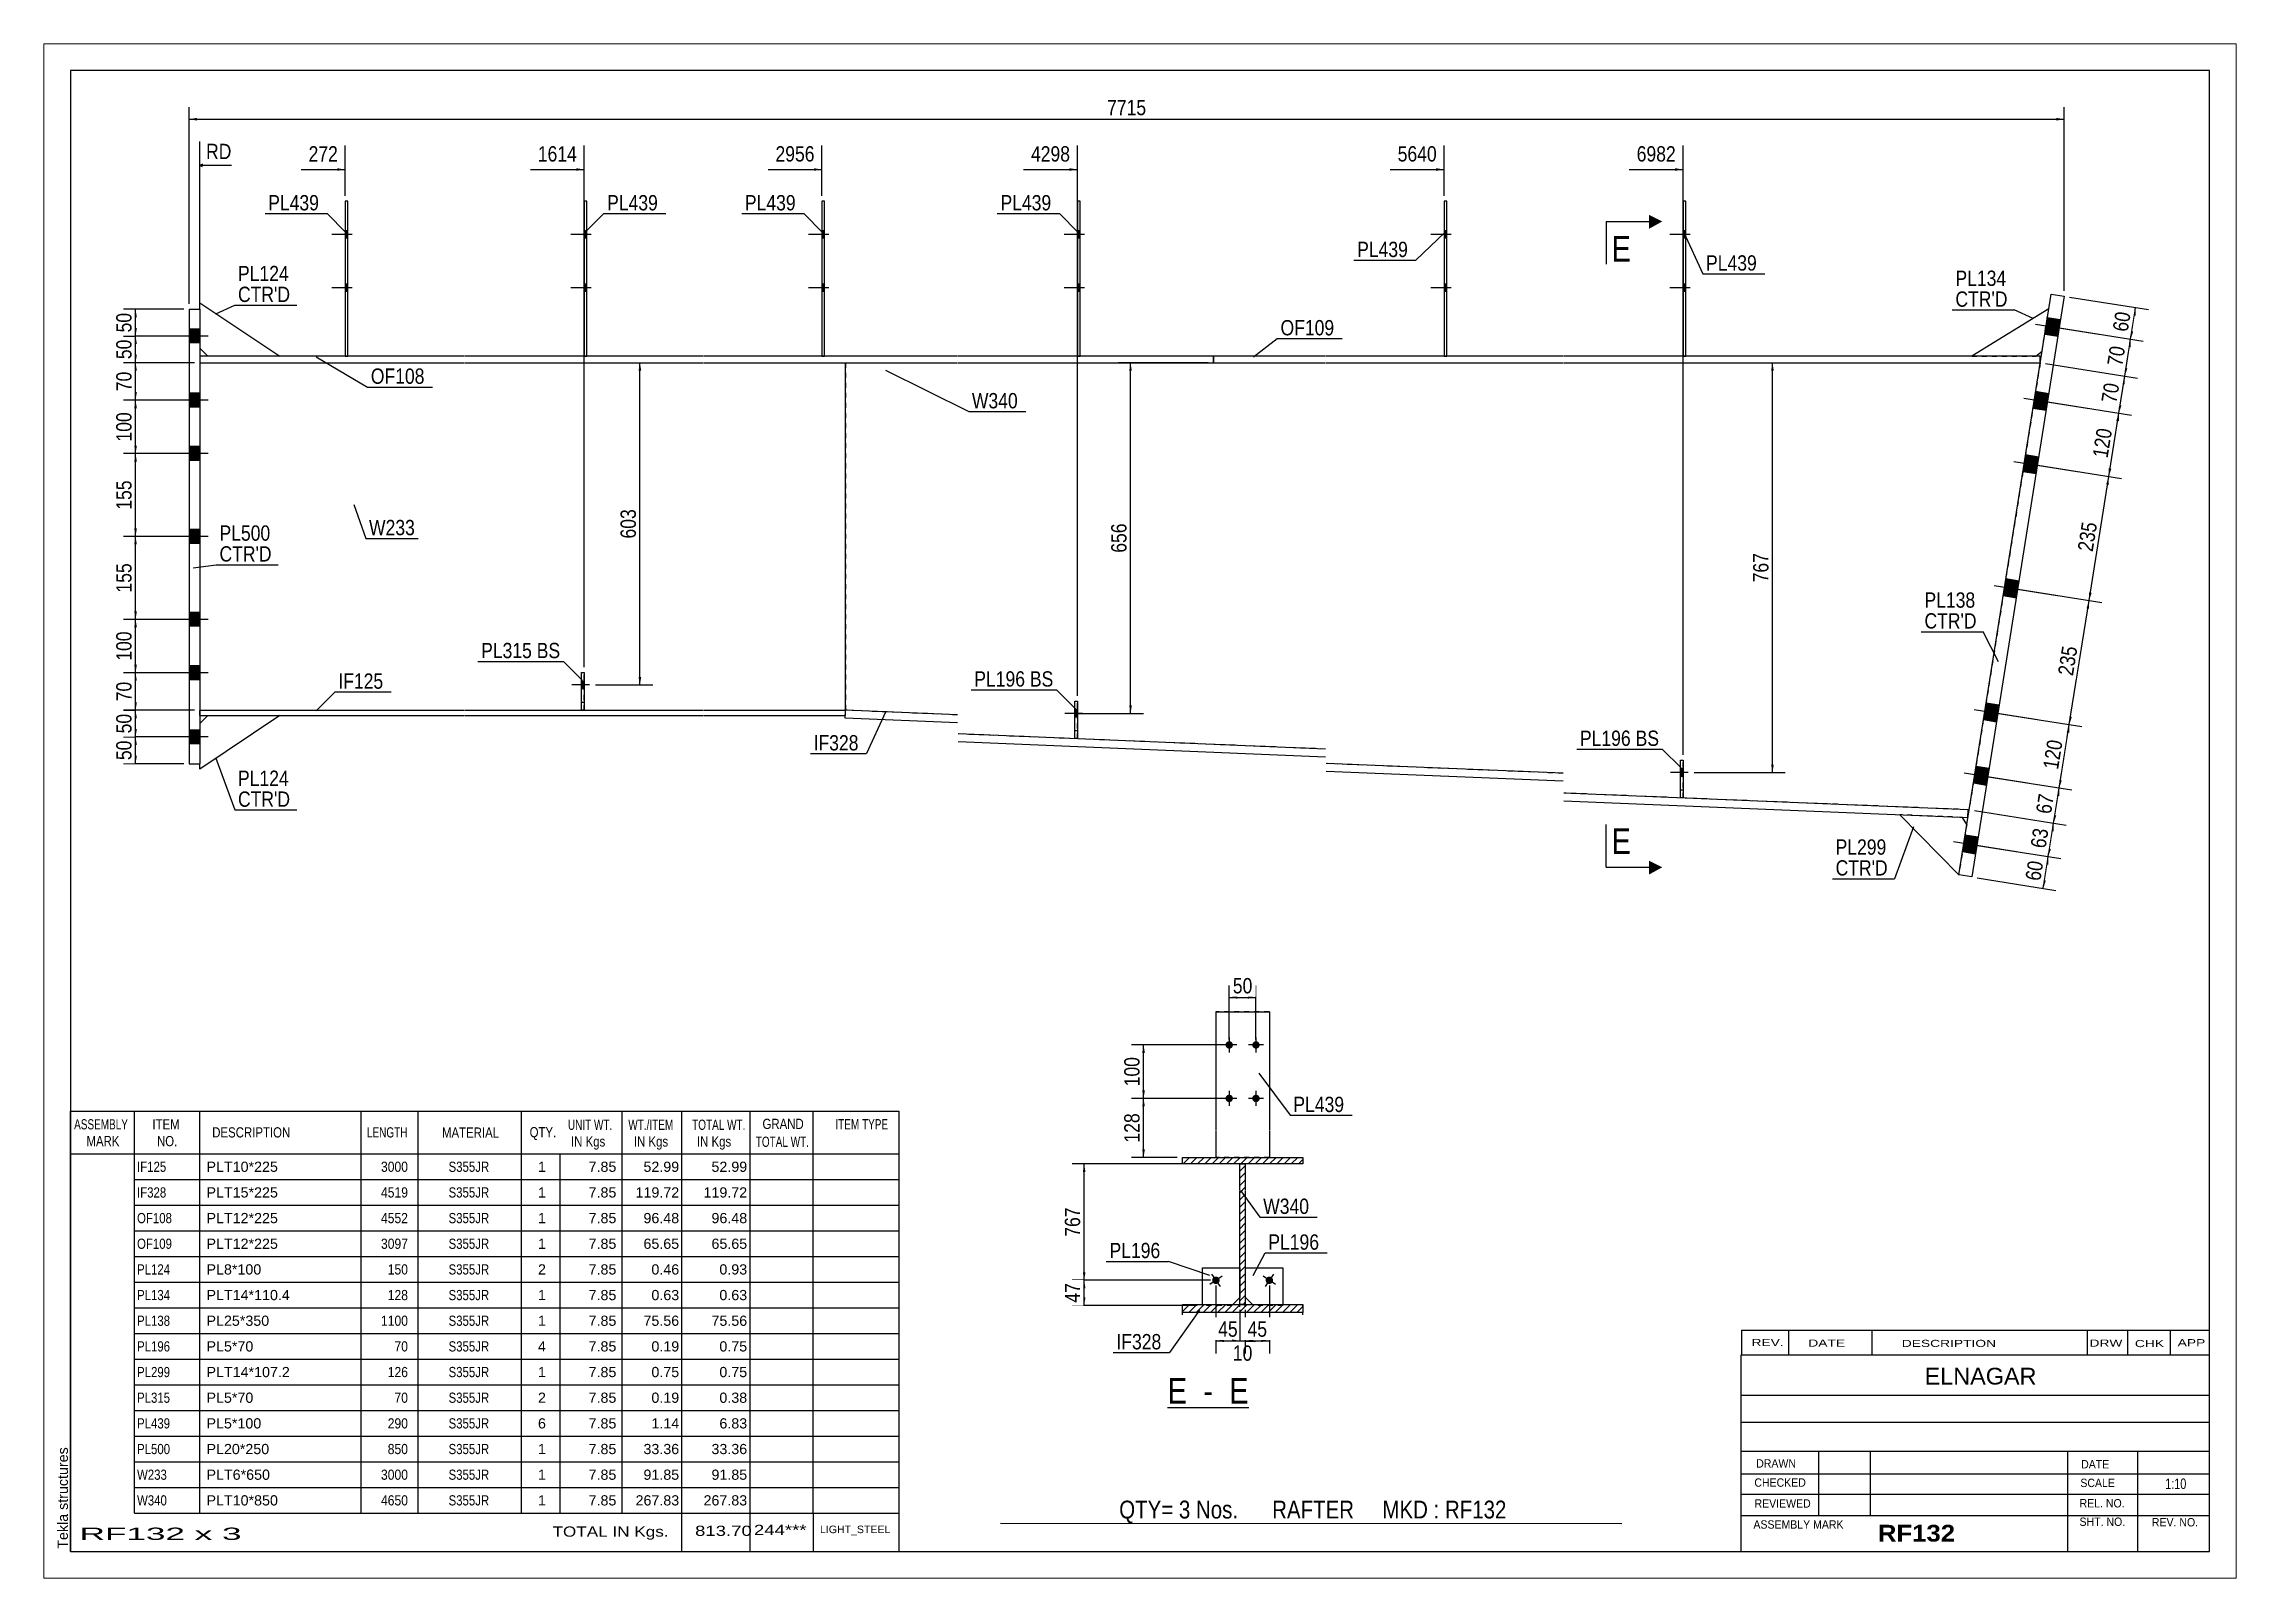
# Paper-space layout 'Layout1' of a CAD drawing. Header units: millimetres. Extents: x 0 to 410, y 0 to 287.
# The model-space entities are those that its viewports show. They can reach past a viewport. Long polylines and large blocks are cut down to what shows.
import ezdxf

# ---------------------------------------------------------------- set-up
doc = ezdxf.new("R2010")
doc.units = ezdxf.units.MM
doc.linetypes.add('DXK_LINE_DOT1', pattern=[1.8814, 0.9407, -0.9407])
doc.linetypes.add('DXK_LINE_DOT2', pattern=[3.9198, 1.9599, -1.9599])
doc.layers.add('Viewport layer', color=7, linetype='Continuous', plot=False)
doc.styles.add('Arial', font='ARIAL.TTF', dxfattribs={"height": 0.2})
doc.styles.add('Arial Bold', font='ARIALBD.TTF', dxfattribs={"height": 0.2})
doc.styles.add('Arial Narrow', font='ARIALN.TTF', dxfattribs={"height": 0.2})

# ---------------------------------------------------------------- blocks, each defined once
blk = doc.blocks.new('Unknown-623699806-1210')
at = {"color": 5, "linetype": 'Continuous'}
for p, q in [((375.85, 87.15), (-24.15, 87.15)), ((-24.15, 87.15), (-24.15, -189.85)), ((375.85, -189.85), (375.85, 87.15)), ((-24.15, -189.85), (375.85, -189.85))]:
    blk.add_line(p, q, dxfattribs=at)
at = {"color": 174, "linetype": 'Continuous', "style": 'Arial'}
blk.add_text('Tekla structures', height=1.9102, rotation=90, dxfattribs=at).set_placement((-24.65, -189.35))
blk = doc.blocks.new('Unknown-623699806-13 - 1516')
at = {"color": 7, "linetype": 'Continuous'}
blk.add_line((181.01, -162.94), (196.19, -162.94), dxfattribs=at)
at = {"color": 0, "linetype": 'Continuous'}
blk.add_wipeout([(184.67, -162.19), (184.67, -157.19), (181.01, -157.19), (181.01, -162.19)], dxfattribs=at)
blk.add_wipeout([(191.03, -162.19), (191.03, -157.19), (186.17, -157.19), (186.17, -162.19)], dxfattribs=at)
at = {"color": 6, "linetype": 'Continuous', "style": 'Arial Narrow'}
for s, height, p in [('E', 4.77, (181.01, -162.19)), (' - ', 4.772, (186.17, -162.19))]:
    blk.add_text(s, height=height, dxfattribs=at).set_placement(p)
at = {"color": 0, "linetype": 'Continuous'}
blk.add_wipeout([(196.19, -162.19), (196.19, -157.19), (192.53, -157.19), (192.53, -162.19)], dxfattribs=at)
at = {"color": 6, "linetype": 'Continuous', "style": 'Arial Narrow'}
blk.add_text('E', height=4.77, dxfattribs=at).set_placement((192.53, -162.19))
blk = doc.blocks.new('Part-623699806-2034 - 1712')
at = {"color": 7, "linetype": 'DXK_LINE_DOT1'}
for p, q in [((276.92, -48.87), (276.92, -41.87)), ((276.92, -41.87), (277.42, -41.87)), ((277.42, -48.87), (277.42, -41.87)), ((277.42, -48.87), (276.92, -48.87))]:
    blk.add_line(p, q, dxfattribs=at)
blk = doc.blocks.new('Bolt-623699806-1721 - 1712')
at = {"color": 3, "linetype": 'DXK_LINE_DOT2'}
for p, q in [((164.15, -32.39), (163.65, -32.39)), ((165.1, -33.09), (161.8, -33.09)), ((164.15, -33.79), (163.65, -33.79))]:
    blk.add_line(p, q, dxfattribs=at)
blk = doc.blocks.new('Bolt-623699806-1944 - 1712')
at = {"linetype": 'Continuous'}
for points in [[(27.72, 55.8), (27.72, 57.2), (27.22, 57.2), (27.22, 55.8)], [(27.72, 55.8), (27.72, 57.2), (27.22, 57.2), (27.22, 55.8)], [(27.72, 45.8), (27.72, 47.2), (27.22, 47.2), (27.22, 45.8)], [(27.72, 45.8), (27.72, 47.2), (27.22, 47.2), (27.22, 45.8)]]:
    blk.add_hatch(color=3, dxfattribs=at).paths.add_polyline_path(points)
at = {"color": 3, "linetype": 'Continuous'}
for p, q in [((28.52, 56.5), (24.72, 56.5)), ((28.52, 56.5), (24.72, 56.5)), ((27.72, 57.2), (27.22, 57.2)), ((27.72, 57.2), (27.22, 57.2)), ((27.72, 55.8), (27.22, 55.8)), ((27.72, 55.8), (27.22, 55.8)), ((28.52, 46.5), (24.72, 46.5)), ((28.52, 46.5), (24.72, 46.5)), ((27.72, 47.2), (27.22, 47.2)), ((27.72, 47.2), (27.22, 47.2)), ((27.72, 45.8), (27.22, 45.8)), ((27.72, 45.8), (27.22, 45.8))]:
    blk.add_line(p, q, dxfattribs=at)
blk = doc.blocks.new('Part-623699806-2024 - 1712')
at = {"color": 7, "linetype": 'DXK_LINE_DOT1'}
for p, q in [((71.42, -32.47), (71.42, -25.47)), ((71.42, -25.47), (71.92, -25.47)), ((71.92, -32.47), (71.92, -25.47)), ((71.92, -32.47), (71.42, -32.47))]:
    blk.add_line(p, q, dxfattribs=at)
blk = doc.blocks.new('Part-623699806-1744 - 1712')
at = {"color": 2, "linetype": 'Continuous'}
for p, q in [((163.65, -37.79), (163.65, -30.79)), ((163.65, -30.79), (164.15, -30.79)), ((164.15, -30.79), (164.15, -37.79)), ((164.15, -37.79), (163.65, -37.79))]:
    blk.add_line(p, q, dxfattribs=at)
at = {"color": 7, "linetype": 'DXK_LINE_DOT1'}
blk.add_line((163.65, -36.29), (164.15, -36.29), dxfattribs=at)
blk = doc.blocks.new('Part-623699806-2078 - 1712')
at = {"color": 2, "linetype": 'Continuous'}
for p, q in [((0, 42.5), (0, 43.7)), ((0, 43.7), (15, 33.7)), ((0, 35.2), (1.5, 33.7))]:
    blk.add_line(p, q, dxfattribs=at)
at = {"color": 7, "linetype": 'DXK_LINE_DOT1'}
for p, q in [((0, 42.5), (0, 35.2)), ((15, 33.7), (1.5, 33.7))]:
    blk.add_line(p, q, dxfattribs=at)
blk = doc.blocks.new('Bolt-623699806-1720 - 1712')
at = {"linetype": 'Continuous'}
blk.add_hatch(color=3, dxfattribs=at).paths.add_polyline_path([(164.15, -33.79), (164.15, -32.39), (163.65, -32.39), (163.65, -33.79)])
at = {"color": 3, "linetype": 'Continuous'}
for p, q in [((164.15, -32.39), (163.65, -32.39)), ((165.1, -33.09), (161.8, -33.09)), ((164.15, -33.79), (163.65, -33.79))]:
    blk.add_line(p, q, dxfattribs=at)
blk = doc.blocks.new('Bolt-623699806-1722 - 1712')
at = {"linetype": 'Continuous'}
for points in [[(164.67, 55.8), (164.67, 57.2), (164.17, 57.2), (164.17, 55.8)], [(164.67, 55.8), (164.67, 57.2), (164.17, 57.2), (164.17, 55.8)], [(164.67, 45.8), (164.67, 47.2), (164.17, 47.2), (164.17, 45.8)], [(164.67, 45.8), (164.67, 47.2), (164.17, 47.2), (164.17, 45.8)]]:
    blk.add_hatch(color=3, dxfattribs=at).paths.add_polyline_path(points)
at = {"color": 3, "linetype": 'Continuous'}
for p, q in [((165.47, 56.5), (161.67, 56.5)), ((165.47, 56.5), (161.67, 56.5)), ((164.67, 57.2), (164.17, 57.2)), ((164.67, 57.2), (164.17, 57.2)), ((164.67, 55.8), (164.17, 55.8)), ((164.67, 55.8), (164.17, 55.8)), ((165.47, 46.5), (161.67, 46.5)), ((165.47, 46.5), (161.67, 46.5)), ((164.67, 47.2), (164.17, 47.2)), ((164.67, 47.2), (164.17, 47.2)), ((164.67, 45.8), (164.17, 45.8)), ((164.67, 45.8), (164.17, 45.8))]:
    blk.add_line(p, q, dxfattribs=at)
blk = doc.blocks.new('Part-623699806-2029 - 1712')
at = {"color": 2, "linetype": 'Continuous'}
for p, q in [((276.92, -48.87), (276.92, -41.87)), ((276.92, -41.87), (277.42, -41.87)), ((277.42, -41.87), (277.42, -48.87)), ((277.42, -48.87), (276.92, -48.87))]:
    blk.add_line(p, q, dxfattribs=at)
at = {"color": 7, "linetype": 'DXK_LINE_DOT1'}
blk.add_line((276.92, -47.37), (277.42, -47.37), dxfattribs=at)
blk = doc.blocks.new('Part-623699806-1766 - 1712')
at = {"color": 7, "linetype": 'DXK_LINE_DOT1'}
for p, q in [((163.65, -37.79), (163.65, -30.79)), ((163.65, -30.79), (164.15, -30.79)), ((164.15, -37.79), (164.15, -30.79)), ((164.15, -37.79), (163.65, -37.79))]:
    blk.add_line(p, q, dxfattribs=at)
blk = doc.blocks.new('Part-623699806-1771 - 1712')
at = {"color": 2, "linetype": 'Continuous'}
for p, q in [((164.67, 62.7), (164.17, 62.7)), ((164.17, 62.7), (164.17, 33.7)), ((164.67, 33.7), (164.67, 62.7))]:
    blk.add_line(p, q, dxfattribs=at)
at = {"color": 7, "linetype": 'DXK_LINE_DOT1'}
blk.add_line((164.17, 33.7), (164.67, 33.7), dxfattribs=at)
blk = doc.blocks.new('Part-623699806-1900 - 1712')
at = {"color": 2, "linetype": 'Continuous'}
for p, q in [((27.72, 62.7), (27.22, 62.7)), ((27.22, 62.7), (27.22, 33.7)), ((27.72, 33.7), (27.72, 62.7))]:
    blk.add_line(p, q, dxfattribs=at)
at = {"color": 7, "linetype": 'DXK_LINE_DOT1'}
blk.add_line((27.22, 33.7), (27.72, 33.7), dxfattribs=at)
blk = doc.blocks.new('Part-623699806-1776 - 1712')
at = {"color": 2, "linetype": 'Continuous'}
for p, q in [((49.52, 33.7), (0, 33.7)), ((94.22, 33.7), (49.62, 33.7)), ((141.75, 33.7), (94.32, 33.7)), ((189.57, 33.7), (141.85, 33.7)), ((189.57, 32.5), (189.57, 33.7)), ((0, 32.5), (49.52, 32.5)), ((49.62, 32.5), (94.22, 32.5)), ((94.32, 32.5), (141.75, 32.5)), ((141.85, 32.5), (189.57, 32.5))]:
    blk.add_line(p, q, dxfattribs=at)
at = {"color": 7, "linetype": 'DXK_LINE_DOT1'}
blk.add_line((0, 33.7), (0, 32.5), dxfattribs=at)
blk = doc.blocks.new('Part-623699806-1798 - 1712')
at = {"color": 2, "linetype": 'Continuous'}
for p, q in [((210.57, 33.7), (189.57, 33.7)), ((189.57, 33.7), (189.57, 32.5)), ((255.02, 33.7), (210.67, 33.7)), ((344.2, 33.7), (255.12, 33.7)), ((344.2, 32.5), (344.2, 33.7)), ((189.57, 32.5), (210.57, 32.5)), ((210.67, 32.5), (255.02, 32.5)), ((255.12, 32.5), (344.2, 32.5))]:
    blk.add_line(p, q, dxfattribs=at)
blk = doc.blocks.new('Part-623699806-1803 - 1712')
at = {"color": 2, "linetype": 'Continuous'}
for p, q in [((120.75, -32.5), (120.75, 32.5)), ((330.9, -51.12), (330.73, -51.11))]:
    blk.add_line(p, q, dxfattribs=at)
at = {"color": 7, "linetype": 'DXK_LINE_DOT1'}
for p, q in [((120.75, 32.5), (141.75, 32.5)), ((141.85, 32.5), (210.57, 32.5)), ((210.67, 32.5), (255.02, 32.5)), ((255.12, 32.5), (344.2, 32.5)), ((344.2, 32.5), (330.9, -51.12)), ((141.75, -33.37), (120.75, -32.5)), ((210.57, -39.76), (141.85, -36.93)), ((255.02, -44.3), (210.67, -42.47)), ((330.73, -51.11), (255.12, -47.99))]:
    blk.add_line(p, q, dxfattribs=at)
blk = doc.blocks.new('Bolt-623699806-1936 - 1712')
at = {"linetype": 'Continuous'}
blk.add_hatch(color=3, dxfattribs=at).paths.add_polyline_path([(71.92, -28.47), (71.92, -27.07), (71.42, -27.07), (71.42, -28.47)])
at = {"color": 3, "linetype": 'Continuous'}
for p, q in [((72.87, -27.77), (69.57, -27.77)), ((71.92, -27.07), (71.42, -27.07)), ((71.92, -28.47), (71.42, -28.47))]:
    blk.add_line(p, q, dxfattribs=at)
blk = doc.blocks.new('Part-623699806-1808 - 1712')
at = {"color": 2, "linetype": 'Continuous'}
for p, q in [((0, -32.5), (49.52, -32.5)), ((49.62, -32.5), (94.22, -32.5)), ((94.32, -32.5), (120.75, -32.5)), ((120.75, -33.5), (120.75, -32.5)), ((0, -33.5), (49.52, -33.5)), ((49.62, -33.5), (94.22, -33.5)), ((94.32, -33.5), (120.75, -33.5))]:
    blk.add_line(p, q, dxfattribs=at)
at = {"color": 7, "linetype": 'DXK_LINE_DOT1'}
blk.add_line((0, -33.5), (0, -32.5), dxfattribs=at)
blk = doc.blocks.new('Part-623699806-1861 - 1712')
at = {"color": 2, "linetype": 'Continuous'}
for p, q in [((328.96, -63.3), (346.24, 45.34)), ((346.24, 45.34), (348.71, 44.95)), ((348.71, 44.95), (331.43, -63.69)), ((331.43, -63.69), (328.96, -63.3))]:
    blk.add_line(p, q, dxfattribs=at)
blk = doc.blocks.new('Part-623699806-1890 - 1712')
at = {"color": 2, "linetype": 'Continuous'}
for p, q in [((345.8, 42.59), (331.39, 33.7)), ((343.39, 33.7), (344.54, 34.69))]:
    blk.add_line(p, q, dxfattribs=at)
at = {"color": 7, "linetype": 'DXK_LINE_DOT1'}
for p, q in [((344.54, 34.69), (345.8, 42.59)), ((331.39, 33.7), (343.39, 33.7))]:
    blk.add_line(p, q, dxfattribs=at)
blk = doc.blocks.new('Part-623699806-1895 - 1712')
at = {"color": 2, "linetype": 'Continuous'}
for p, q in [((72.42, 62.7), (71.92, 62.7)), ((71.92, 62.7), (71.92, 33.7)), ((72.42, 33.7), (72.42, 62.7))]:
    blk.add_line(p, q, dxfattribs=at)
at = {"color": 7, "linetype": 'DXK_LINE_DOT1'}
blk.add_line((71.92, 33.7), (72.42, 33.7), dxfattribs=at)
blk = doc.blocks.new('Part-623699806-1905 - 1712')
at = {"color": 2, "linetype": 'Continuous'}
for p, q in [((116.87, 62.7), (116.37, 62.7)), ((116.37, 62.7), (116.37, 33.7)), ((116.87, 33.7), (116.87, 62.7))]:
    blk.add_line(p, q, dxfattribs=at)
at = {"color": 7, "linetype": 'DXK_LINE_DOT1'}
blk.add_line((116.37, 33.7), (116.87, 33.7), dxfattribs=at)
blk = doc.blocks.new('Part-623699806-1910 - 1712')
at = {"color": 2, "linetype": 'Continuous'}
for p, q in [((233.22, 62.7), (232.72, 62.7)), ((232.72, 62.7), (232.72, 33.7)), ((233.22, 33.7), (233.22, 62.7))]:
    blk.add_line(p, q, dxfattribs=at)
at = {"color": 7, "linetype": 'DXK_LINE_DOT1'}
blk.add_line((232.72, 33.7), (233.22, 33.7), dxfattribs=at)
blk = doc.blocks.new('Bolt-623699806-1937 - 1712')
at = {"color": 3, "linetype": 'DXK_LINE_DOT2'}
for p, q in [((72.87, -27.77), (69.57, -27.77)), ((71.92, -27.07), (71.42, -27.07)), ((71.92, -28.47), (71.42, -28.47))]:
    blk.add_line(p, q, dxfattribs=at)
blk = doc.blocks.new('Bolt-623699806-1938 - 1712')
at = {"linetype": 'Continuous'}
blk.add_hatch(color=3, dxfattribs=at).paths.add_polyline_path([(277.42, -44.87), (277.42, -43.47), (276.92, -43.47), (276.92, -44.87)])
at = {"color": 3, "linetype": 'Continuous'}
for p, q in [((278.37, -44.17), (275.07, -44.17)), ((277.42, -43.47), (276.92, -43.47)), ((277.42, -44.87), (276.92, -44.87))]:
    blk.add_line(p, q, dxfattribs=at)
blk = doc.blocks.new('Part-623699806-2107 - 1712')
at = {"color": 2, "linetype": 'Continuous'}
for p, q in [((-2, 42.5), (0, 42.5)), ((-2, 42.5), (-2, -42.5)), ((0, 42.5), (0, -42.5)), ((-2, -42.5), (0, -42.5))]:
    blk.add_line(p, q, dxfattribs=at)
blk = doc.blocks.new('Part-623699806-2002 - 1712')
at = {"color": 2, "linetype": 'Continuous'}
for p, q in [((71.42, -32.47), (71.42, -25.47)), ((71.42, -25.47), (71.92, -25.47)), ((71.92, -25.47), (71.92, -32.47)), ((71.92, -32.47), (71.42, -32.47))]:
    blk.add_line(p, q, dxfattribs=at)
at = {"color": 7, "linetype": 'DXK_LINE_DOT1'}
blk.add_line((71.42, -30.97), (71.92, -30.97), dxfattribs=at)
blk = doc.blocks.new('Bolt-623699806-1939 - 1712')
at = {"color": 3, "linetype": 'DXK_LINE_DOT2'}
for p, q in [((278.37, -44.17), (275.07, -44.17)), ((277.42, -43.47), (276.92, -43.47)), ((277.42, -44.87), (276.92, -44.87))]:
    blk.add_line(p, q, dxfattribs=at)
blk = doc.blocks.new('Bolt-623699806-1940 - 1712')
at = {"linetype": 'Continuous'}
for points in [[(277.95, 55.8), (277.95, 57.2), (277.45, 57.2), (277.45, 55.8)], [(277.95, 55.8), (277.95, 57.2), (277.45, 57.2), (277.45, 55.8)], [(277.95, 45.8), (277.95, 47.2), (277.45, 47.2), (277.45, 45.8)], [(277.95, 45.8), (277.95, 47.2), (277.45, 47.2), (277.45, 45.8)]]:
    blk.add_hatch(color=3, dxfattribs=at).paths.add_polyline_path(points)
at = {"color": 3, "linetype": 'Continuous'}
for p, q in [((278.75, 56.5), (274.95, 56.5)), ((278.75, 56.5), (274.95, 56.5)), ((277.95, 57.2), (277.45, 57.2)), ((277.95, 57.2), (277.45, 57.2)), ((277.95, 55.8), (277.45, 55.8)), ((277.95, 55.8), (277.45, 55.8)), ((278.75, 46.5), (274.95, 46.5)), ((278.75, 46.5), (274.95, 46.5)), ((277.95, 47.2), (277.45, 47.2)), ((277.95, 47.2), (277.45, 47.2)), ((277.95, 45.8), (277.45, 45.8)), ((277.95, 45.8), (277.45, 45.8))]:
    blk.add_line(p, q, dxfattribs=at)
blk = doc.blocks.new('Bolt-623699806-1941 - 1712')
at = {"linetype": 'Continuous'}
for points in [[(-2, 38.8), (-2, 36.2), (0, 36.2), (0, 38.8)], [(-2, 38.8), (-2, 36.2), (0, 36.2), (0, 38.8)], [(-2, 26.8), (-2, 24.2), (0, 24.2), (0, 26.8)], [(-2, 26.8), (-2, 24.2), (0, 24.2), (0, 26.8)], [(-2, 16.8), (-2, 14.2), (0, 14.2), (0, 16.8)], [(-2, 16.8), (-2, 14.2), (0, 14.2), (0, 16.8)], [(-2, 1.3), (-2, -1.3), (0, -1.3), (0, 1.3)], [(-2, 1.3), (-2, -1.3), (0, -1.3), (0, 1.3)], [(-2, -14.2), (-2, -16.8), (0, -16.8), (0, -14.2)], [(-2, -14.2), (-2, -16.8), (0, -16.8), (0, -14.2)], [(-2, -24.2), (-2, -26.8), (0, -26.8), (0, -24.2)], [(-2, -24.2), (-2, -26.8), (0, -26.8), (0, -24.2)], [(-2, -36.2), (-2, -38.8), (0, -38.8), (0, -36.2)], [(-2, -36.2), (-2, -38.8), (0, -38.8), (0, -36.2)]]:
    blk.add_hatch(color=3, dxfattribs=at).paths.add_polyline_path(points)
at = {"color": 3, "linetype": 'Continuous'}
for p, q in [((1.59, 37.5), (-9, 37.5)), ((1.59, 37.5), (-9, 37.5)), ((0, 38.8), (-2, 38.8)), ((0, 38.8), (-2, 38.8)), ((0, 36.2), (-2, 36.2)), ((0, 36.2), (-2, 36.2)), ((1.59, 25.5), (-9, 25.5)), ((1.59, 25.5), (-9, 25.5)), ((0, 26.8), (-2, 26.8)), ((0, 26.8), (-2, 26.8)), ((0, 24.2), (-2, 24.2)), ((0, 24.2), (-2, 24.2)), ((0, 16.8), (-2, 16.8)), ((0, 16.8), (-2, 16.8)), ((1.59, 15.5), (-9, 15.5)), ((1.59, 15.5), (-9, 15.5)), ((0, 14.2), (-2, 14.2)), ((0, 14.2), (-2, 14.2)), ((1.59, 0), (-9, 0)), ((1.59, 0), (-9, 0)), ((0, 1.3), (-2, 1.3)), ((0, 1.3), (-2, 1.3)), ((0, -1.3), (-2, -1.3)), ((0, -1.3), (-2, -1.3)), ((1.59, -15.5), (-9, -15.5)), ((1.59, -15.5), (-9, -15.5)), ((0, -14.2), (-2, -14.2)), ((0, -14.2), (-2, -14.2)), ((0, -16.8), (-2, -16.8)), ((0, -16.8), (-2, -16.8)), ((0, -24.2), (-2, -24.2)), ((0, -24.2), (-2, -24.2)), ((1.59, -25.5), (-9, -25.5)), ((1.59, -25.5), (-9, -25.5)), ((0, -26.8), (-2, -26.8)), ((0, -26.8), (-2, -26.8)), ((0, -36.2), (-2, -36.2)), ((0, -36.2), (-2, -36.2)), ((1.59, -37.5), (-9, -37.5)), ((1.59, -37.5), (-9, -37.5)), ((0, -38.8), (-2, -38.8)), ((0, -38.8), (-2, -38.8))]:
    blk.add_line(p, q, dxfattribs=at)
blk = doc.blocks.new('Bolt-623699806-1942 - 1712')
at = {"linetype": 'Continuous'}
for points in [[(233.22, 55.8), (233.22, 57.2), (232.72, 57.2), (232.72, 55.8)], [(233.22, 55.8), (233.22, 57.2), (232.72, 57.2), (232.72, 55.8)], [(233.22, 45.8), (233.22, 47.2), (232.72, 47.2), (232.72, 45.8)], [(233.22, 45.8), (233.22, 47.2), (232.72, 47.2), (232.72, 45.8)]]:
    blk.add_hatch(color=3, dxfattribs=at).paths.add_polyline_path(points)
at = {"color": 3, "linetype": 'Continuous'}
for p, q in [((234.02, 56.5), (230.22, 56.5)), ((234.02, 56.5), (230.22, 56.5)), ((233.22, 57.2), (232.72, 57.2)), ((233.22, 57.2), (232.72, 57.2)), ((233.22, 55.8), (232.72, 55.8)), ((233.22, 55.8), (232.72, 55.8)), ((234.02, 46.5), (230.22, 46.5)), ((234.02, 46.5), (230.22, 46.5)), ((233.22, 47.2), (232.72, 47.2)), ((233.22, 47.2), (232.72, 47.2)), ((233.22, 45.8), (232.72, 45.8)), ((233.22, 45.8), (232.72, 45.8))]:
    blk.add_line(p, q, dxfattribs=at)
blk = doc.blocks.new('Bolt-623699806-1943 - 1712')
at = {"linetype": 'Continuous'}
for points in [[(116.87, 55.8), (116.87, 57.2), (116.37, 57.2), (116.37, 55.8)], [(116.87, 55.8), (116.87, 57.2), (116.37, 57.2), (116.37, 55.8)], [(116.87, 45.8), (116.87, 47.2), (116.37, 47.2), (116.37, 45.8)], [(116.87, 45.8), (116.87, 47.2), (116.37, 47.2), (116.37, 45.8)]]:
    blk.add_hatch(color=3, dxfattribs=at).paths.add_polyline_path(points)
at = {"color": 3, "linetype": 'Continuous'}
for p, q in [((117.67, 56.5), (113.87, 56.5)), ((117.67, 56.5), (113.87, 56.5)), ((116.87, 57.2), (116.37, 57.2)), ((116.87, 57.2), (116.37, 57.2)), ((116.87, 55.8), (116.37, 55.8)), ((116.87, 55.8), (116.37, 55.8)), ((117.67, 46.5), (113.87, 46.5)), ((117.67, 46.5), (113.87, 46.5)), ((116.87, 47.2), (116.37, 47.2)), ((116.87, 47.2), (116.37, 47.2)), ((116.87, 45.8), (116.37, 45.8)), ((116.87, 45.8), (116.37, 45.8))]:
    blk.add_line(p, q, dxfattribs=at)
blk = doc.blocks.new('Bolt-623699806-1945 - 1712')
at = {"linetype": 'Continuous'}
for points in [[(72.42, 55.8), (72.42, 57.2), (71.92, 57.2), (71.92, 55.8)], [(72.42, 55.8), (72.42, 57.2), (71.92, 57.2), (71.92, 55.8)], [(72.42, 45.8), (72.42, 47.2), (71.92, 47.2), (71.92, 45.8)], [(72.42, 45.8), (72.42, 47.2), (71.92, 47.2), (71.92, 45.8)]]:
    blk.add_hatch(color=3, dxfattribs=at).paths.add_polyline_path(points)
at = {"color": 3, "linetype": 'Continuous'}
for p, q in [((73.22, 56.5), (69.42, 56.5)), ((73.22, 56.5), (69.42, 56.5)), ((72.42, 57.2), (71.92, 57.2)), ((72.42, 57.2), (71.92, 57.2)), ((72.42, 55.8), (71.92, 55.8)), ((72.42, 55.8), (71.92, 55.8)), ((73.22, 46.5), (69.42, 46.5)), ((73.22, 46.5), (69.42, 46.5)), ((72.42, 47.2), (71.92, 47.2)), ((72.42, 47.2), (71.92, 47.2)), ((72.42, 45.8), (71.92, 45.8)), ((72.42, 45.8), (71.92, 45.8))]:
    blk.add_line(p, q, dxfattribs=at)
blk = doc.blocks.new('Bolt-623699806-1946 - 1712')
at = {"linetype": 'Continuous'}
for points in [[(345.55, 40.99), (345.04, 37.83), (347.51, 37.44), (348.02, 40.6)], [(345.55, 40.99), (345.04, 37.83), (347.51, 37.44), (348.02, 40.6)], [(343.35, 27.17), (342.85, 24.01), (345.32, 23.61), (345.82, 26.77)], [(343.35, 27.17), (342.85, 24.01), (345.32, 23.61), (345.82, 26.77)], [(341.46, 15.32), (340.96, 12.16), (343.43, 11.76), (343.93, 14.92)], [(341.46, 15.32), (340.96, 12.16), (343.43, 11.76), (343.93, 14.92)], [(337.77, -7.89), (337.27, -11.05), (339.74, -11.45), (340.24, -8.29)], [(337.77, -7.89), (337.27, -11.05), (339.74, -11.45), (340.24, -8.29)], [(334.08, -31.1), (333.58, -34.26), (336.05, -34.65), (336.55, -31.49)], [(334.08, -31.1), (333.58, -34.26), (336.05, -34.65), (336.55, -31.49)], [(332.2, -42.95), (331.7, -46.11), (334.17, -46.5), (334.67, -43.34)], [(332.2, -42.95), (331.7, -46.11), (334.17, -46.5), (334.67, -43.34)], [(330.16, -55.79), (329.65, -58.95), (332.12, -59.34), (332.63, -56.18)], [(330.16, -55.79), (329.65, -58.95), (332.12, -59.34), (332.63, -56.18)]]:
    blk.add_hatch(color=3, dxfattribs=at).paths.add_polyline_path(points)
at = {"color": 3, "linetype": 'Continuous'}
for p, q in [((343.35, 39.72), (355.17, 37.84)), ((343.35, 39.72), (355.17, 37.84)), ((345.04, 37.83), (347.51, 37.44)), ((345.04, 37.83), (347.51, 37.44)), ((345.55, 40.99), (348.02, 40.6)), ((345.55, 40.99), (348.02, 40.6)), ((341.15, 25.9), (352.97, 24.02)), ((341.15, 25.9), (352.97, 24.02)), ((343.35, 27.17), (345.82, 26.77)), ((343.35, 27.17), (345.82, 26.77)), ((342.85, 24.01), (345.32, 23.61)), ((342.85, 24.01), (345.32, 23.61)), ((339.26, 14.05), (351.09, 12.17)), ((339.26, 14.05), (351.09, 12.17)), ((341.46, 15.32), (343.93, 14.92)), ((341.46, 15.32), (343.93, 14.92)), ((340.96, 12.16), (343.43, 11.76)), ((340.96, 12.16), (343.43, 11.76)), ((337.77, -7.89), (340.24, -8.29)), ((337.77, -7.89), (340.24, -8.29)), ((335.57, -9.16), (347.4, -11.04)), ((335.57, -9.16), (347.4, -11.04)), ((337.27, -11.05), (339.74, -11.45)), ((337.27, -11.05), (339.74, -11.45)), ((331.88, -32.37), (343.71, -34.25)), ((331.88, -32.37), (343.71, -34.25)), ((334.08, -31.1), (336.55, -31.49)), ((334.08, -31.1), (336.55, -31.49)), ((333.58, -34.26), (336.05, -34.65)), ((333.58, -34.26), (336.05, -34.65)), ((330, -44.22), (341.82, -46.1)), ((330, -44.22), (341.82, -46.1)), ((332.2, -42.95), (334.67, -43.34)), ((332.2, -42.95), (334.67, -43.34)), ((331.7, -46.11), (334.17, -46.5)), ((331.7, -46.11), (334.17, -46.5)), ((327.96, -57.06), (339.78, -58.94)), ((327.96, -57.06), (339.78, -58.94)), ((330.16, -55.79), (332.63, -56.18)), ((330.16, -55.79), (332.63, -56.18)), ((329.65, -58.95), (332.12, -59.34)), ((329.65, -58.95), (332.12, -59.34))]:
    blk.add_line(p, q, dxfattribs=at)
blk = doc.blocks.new('Part-623699806-2039 - 1712')
at = {"color": 2, "linetype": 'Continuous'}
for p, q in [((277.95, 62.7), (277.45, 62.7)), ((277.45, 62.7), (277.45, 33.7)), ((277.95, 33.7), (277.95, 62.7))]:
    blk.add_line(p, q, dxfattribs=at)
at = {"color": 7, "linetype": 'DXK_LINE_DOT1'}
blk.add_line((277.45, 33.7), (277.95, 33.7), dxfattribs=at)
blk = doc.blocks.new('Part-623699806-1975 - 1712')
at = {"color": 7, "linetype": 'DXK_LINE_DOT1'}
for p, q in [((329.67, -52.55), (317.95, -52.06)), ((317.95, -52.06), (317.97, -52.09)), ((329.67, -52.55), (329.68, -52.57)), ((330.47, -53.85), (328.96, -63.3))]:
    blk.add_line(p, q, dxfattribs=at)
at = {"color": 2, "linetype": 'Continuous'}
for p, q in [((328.96, -63.3), (317.97, -52.09)), ((330.47, -53.85), (329.68, -52.57))]:
    blk.add_line(p, q, dxfattribs=at)
blk = doc.blocks.new('Part-623699806-1980 - 1712')
at = {"color": 7, "linetype": 'DXK_LINE_DOT1'}
for p, q in [((0, 32.5), (0, -32.5)), ((0, 32.5), (49.52, 32.5)), ((49.62, 32.5), (94.22, 32.5)), ((94.32, 32.5), (120.75, 32.5)), ((120.75, 32.5), (120.75, -32.5)), ((0, -32.5), (49.52, -32.5)), ((49.62, -32.5), (94.22, -32.5)), ((94.32, -32.5), (120.75, -32.5))]:
    blk.add_line(p, q, dxfattribs=at)
blk = doc.blocks.new('Part-623699806-2073 - 1712')
at = {"color": 2, "linetype": 'Continuous'}
for p, q in [((15, -33.5), (0, -43.5)), ((1.5, -33.5), (0, -35)), ((0, -43.5), (0, -42.5))]:
    blk.add_line(p, q, dxfattribs=at)
at = {"color": 7, "linetype": 'DXK_LINE_DOT1'}
for p, q in [((0, -35), (0, -42.5)), ((1.5, -33.5), (15, -33.5))]:
    blk.add_line(p, q, dxfattribs=at)
blk = doc.blocks.new('Part-623699806-2044 - 1712')
at = {"color": 2, "linetype": 'Continuous'}
for p, q in [((120.69, -34), (120.75, -32.5)), ((141.75, -33.37), (120.75, -32.5)), ((141.75, -34.87), (120.69, -34)), ((210.57, -39.76), (141.85, -36.93)), ((210.57, -41.26), (141.85, -38.43)), ((255.02, -44.3), (210.67, -42.47)), ((255.02, -45.8), (210.67, -43.97)), ((330.73, -51.11), (255.12, -47.99)), ((330.66, -52.61), (255.12, -49.5)), ((330.67, -52.56), (330.73, -51.11))]:
    blk.add_line(p, q, dxfattribs=at)
at = {"color": 7, "linetype": 'DXK_LINE_DOT1'}
for p, q in [((330.66, -52.61), (330.67, -52.61)), ((330.67, -52.61), (330.67, -52.56))]:
    blk.add_line(p, q, dxfattribs=at)
blk = doc.blocks.new('Bolt-623699806-1572 - 1516')
at = {"linetype": 'Continuous'}
for points in [[(193.24, -95.11, -1), (191.84, -95.11, -1)], [(198.24, -95.11, -1), (196.84, -95.11, -1)], [(193.24, -105.11, -1), (191.84, -105.11, -1)], [(198.24, -105.11, -1), (196.84, -105.11, -1)]]:
    blk.add_hatch(color=3, dxfattribs=at).paths.add_polyline_path(points)
at = {"color": 3, "linetype": 'Continuous'}
for p, q in [((192.54, -93.71), (192.54, -96.51)), ((197.54, -93.71), (197.54, -96.51)), ((193.94, -95.11), (191.14, -95.11)), ((198.94, -95.11), (196.14, -95.11)), ((193.94, -105.11), (191.14, -105.11)), ((192.54, -103.71), (192.54, -106.51)), ((198.94, -105.11), (196.14, -105.11)), ((197.54, -103.71), (197.54, -106.51))]:
    blk.add_line(p, q, dxfattribs=at)
blk = doc.blocks.new('Part-623699806-1548 - 1516')
at = {"linetype": 'Continuous'}
h = blk.add_hatch(dxfattribs=at)
h.set_pattern_fill('', scale=0.3, style=0, pattern_type=0)
h.set_pattern_definition([(45, (183.789, -143.6502), (-0.67352, 0.67352), [])])
h.paths.add_polyline_path([(206.29, -143.65), (183.79, -143.65), (183.79, -145.15), (206.29, -145.15)])
at = {"color": 7, "linetype": 'DXK_LINE_DOT1'}
for p, q in [((183.79, -144.1), (183.79, -143.65)), ((206.29, -144.1), (206.29, -143.65))]:
    blk.add_line(p, q, dxfattribs=at)
at = {"color": 2, "linetype": 'Continuous'}
for p, q in [((183.79, -143.65), (206.29, -143.65)), ((183.79, -145.15), (183.79, -143.65)), ((183.79, -145.6), (183.79, -145.15)), ((206.29, -145.15), (183.79, -145.15)), ((206.29, -143.65), (206.29, -145.15)), ((206.29, -145.6), (206.29, -145.15))]:
    blk.add_line(p, q, dxfattribs=at)
blk = doc.blocks.new('Bolt-623699806-1573 - 1516')
at = {"linetype": 'Continuous'}
blk.add_hatch(color=3, dxfattribs=at).paths.add_polyline_path([(190.62, -138.73, -1), (189.46, -139.53, -1)])
at = {"color": 3, "linetype": 'Continuous'}
for p, q in [((191.19, -138.33), (188.89, -139.92)), ((189.24, -137.98), (190.83, -140.28))]:
    blk.add_line(p, q, dxfattribs=at)
blk = doc.blocks.new('Part-623699806-1549 - 1516')
at = {"color": 2, "linetype": 'Continuous'}
for p, q in [((190.04, -88.9), (200.04, -88.9)), ((190.04, -88.9), (190.04, -111.06)), ((200.04, -88.9), (200.04, -111.06)), ((190.04, -111.16), (190.04, -116.16)), ((200.04, -111.16), (200.04, -116.16))]:
    blk.add_line(p, q, dxfattribs=at)
at = {"color": 7, "linetype": 'DXK_LINE_DOT1'}
for p, q in [((200.04, -88.9), (190.04, -88.9)), ((200.04, -116.16), (190.04, -116.16))]:
    blk.add_line(p, q, dxfattribs=at)
blk = doc.blocks.new('Part-623699806-1571 - 1516')
at = {"color": 2, "linetype": 'Continuous'}
for p, q in [((187.51, -136.83), (194.51, -136.83)), ((187.51, -143.65), (187.51, -136.83)), ((194.51, -136.83), (194.51, -142.33)), ((193.19, -143.65), (194.51, -142.33))]:
    blk.add_line(p, q, dxfattribs=at)
at = {"color": 7, "linetype": 'DXK_LINE_DOT1'}
for p, q in [((187.51, -136.83), (194.51, -136.83)), ((187.51, -143.83), (187.51, -143.65)), ((193.01, -143.83), (187.51, -143.83)), ((193.19, -143.65), (193.01, -143.83))]:
    blk.add_line(p, q, dxfattribs=at)
blk = doc.blocks.new('Bolt-623699806-1574 - 1516')
at = {"linetype": 'Continuous'}
blk.add_hatch(color=3, dxfattribs=at).paths.add_polyline_path([(200.62, -139.53, -1), (199.46, -138.73, -1)])
at = {"color": 3, "linetype": 'Continuous'}
for p, q in [((201.19, -139.92), (198.89, -138.33)), ((200.83, -137.98), (199.24, -140.28))]:
    blk.add_line(p, q, dxfattribs=at)
blk = doc.blocks.new('Part-623699806-1588 - 1516')
at = {"linetype": 'Continuous'}
h = blk.add_hatch(dxfattribs=at)
h.set_pattern_fill('', scale=0.3, style=0, pattern_type=0)
h.set_pattern_definition([(45, (183.789, -116.1559), (-0.67352, 0.67352), [])])
h.paths.add_polyline_path([(206.29, -116.16), (183.79, -116.16), (183.79, -117.36), (206.29, -117.36)])
at = {"color": 2, "linetype": 'Continuous'}
for p, q in [((183.79, -116.16), (183.79, -116.16)), ((183.79, -116.16), (206.29, -116.16)), ((183.79, -117.36), (183.79, -116.16)), ((183.79, -117.36), (183.79, -117.36)), ((206.29, -117.36), (183.79, -117.36)), ((206.29, -116.16), (206.29, -116.16)), ((206.29, -116.16), (206.29, -117.36)), ((206.29, -117.36), (206.29, -117.36))]:
    blk.add_line(p, q, dxfattribs=at)
blk = doc.blocks.new('Part-623699806-1610 - 1516')
at = {"linetype": 'Continuous'}
h = blk.add_hatch(dxfattribs=at)
h.set_pattern_fill('', scale=0.3, style=0, pattern_type=0)
h.set_pattern_definition([(45, (194.539, -117.3558), (-0.67352, 0.67352), [])])
h.paths.add_polyline_path([(195.54, -117.36), (194.54, -117.36), (194.54, -143.65), (195.54, -143.65)])
at = {"color": 2, "linetype": 'Continuous'}
for p, q in [((194.54, -117.36), (195.54, -117.36)), ((194.54, -122.36), (194.54, -117.36)), ((195.54, -117.36), (195.54, -122.36)), ((194.54, -143.65), (194.54, -122.46)), ((195.54, -122.46), (195.54, -143.65)), ((195.54, -143.65), (194.54, -143.65))]:
    blk.add_line(p, q, dxfattribs=at)
at = {"color": 7, "linetype": 'DXK_LINE_DOT1'}
for p, q in [((194.54, -144.1), (194.54, -143.65)), ((195.54, -144.1), (195.54, -143.65))]:
    blk.add_line(p, q, dxfattribs=at)
blk = doc.blocks.new('Part-623699806-1616 - 1516')
at = {"color": 2, "linetype": 'Continuous'}
for p, q in [((195.57, -142.33), (195.57, -136.83)), ((195.57, -136.83), (202.57, -136.83)), ((202.57, -136.83), (202.57, -143.65)), ((196.89, -143.65), (195.57, -142.33))]:
    blk.add_line(p, q, dxfattribs=at)
at = {"color": 7, "linetype": 'DXK_LINE_DOT1'}
for p, q in [((195.57, -136.83), (202.57, -136.83)), ((197.07, -143.83), (196.89, -143.65)), ((202.57, -143.83), (197.07, -143.83)), ((202.57, -143.65), (202.57, -143.83))]:
    blk.add_line(p, q, dxfattribs=at)
blk = doc.blocks.new('StraightDimension-623699806-4396 - 1712')
at = {"linetype": 'Continuous'}
blk.add_hatch(color=7, dxfattribs=at).paths.add_polyline_path([(162.65, 68.89), (164.15, 68.64), (162.65, 68.39)])
at = {"color": 7, "linetype": 'Continuous'}
for p, q in [((164.15, -29.79), (164.15, 73.14)), ((154.09, 68.64), (164.15, 68.64))]:
    blk.add_line(p, q, dxfattribs=at)
at = {"color": 0}
blk.add_wipeout([(163.37, 69.54), (163.37, 73.74), (154.86, 73.74), (154.86, 69.54)], dxfattribs=at)
at = {"color": 3, "style": 'Arial Narrow'}
blk.add_text('4298', height=2.863, dxfattribs=at).set_placement((155.46, 70.14))
blk = doc.blocks.new('StraightDimension-623699806-4395 - 1712')
at = {"linetype": 'Continuous'}
blk.add_hatch(color=7, dxfattribs=at).paths.add_polyline_path([(231.22, 68.89), (232.72, 68.64), (231.22, 68.39)])
at = {"color": 7, "linetype": 'Continuous'}
for p, q in [((232.72, 63.7), (232.72, 73.14)), ((222.66, 68.64), (232.72, 68.64))]:
    blk.add_line(p, q, dxfattribs=at)
at = {"color": 0}
blk.add_wipeout([(231.95, 69.54), (231.95, 73.74), (223.44, 73.74), (223.44, 69.54)], dxfattribs=at)
at = {"color": 3, "style": 'Arial Narrow'}
blk.add_text('5640', height=2.863, dxfattribs=at).set_placement((224.04, 70.14))
blk = doc.blocks.new('StraightDimension-623699806-2409 - 1712')
at = {"linetype": 'Continuous'}
for points in [[(-12.25, -39), (-12, -37.5), (-11.75, -39)], [(-11.75, -41), (-12, -42.5), (-12.25, -41)]]:
    blk.add_hatch(color=7, dxfattribs=at).paths.add_polyline_path(points)
at = {"color": 7, "linetype": 'Continuous'}
for p, q in [((-1, -37.5), (-14.25, -37.5)), ((-12, -42.5), (-12, -37.5)), ((-3, -42.5), (-14.25, -42.5))]:
    blk.add_line(p, q, dxfattribs=at)
at = {"color": 0}
blk.add_wipeout([(-12.15, -37.57), (-16.35, -37.57), (-16.35, -42.43), (-12.15, -42.43)], dxfattribs=at)
at = {"color": 3, "style": 'Arial Narrow'}
blk.add_text('50', height=2.863, rotation=90.0002, dxfattribs=at).set_placement((-12.75, -41.83))
blk = doc.blocks.new('StraightDimension-623699806-2121 - 1712')
at = {"linetype": 'Continuous'}
for points in [[(345.24, -61.33), (345.72, -59.89), (345.73, -61.41)], [(345.26, -64.37), (344.78, -65.81), (344.77, -64.29)]]:
    blk.add_hatch(color=7, dxfattribs=at).paths.add_polyline_path(points)
at = {"color": 7, "linetype": 'Continuous'}
for p, q in [((330.88, -57.53), (348.09, -60.26)), ((344.78, -65.81), (345.72, -59.89)), ((332.42, -63.85), (347.15, -66.19))]:
    blk.add_line(p, q, dxfattribs=at)
at = {"color": 0}
blk.add_wipeout([(345.48, -60.43), (341.34, -59.77), (340.57, -64.56), (344.72, -65.22)], dxfattribs=at)
at = {"color": 3, "style": 'Arial Narrow'}
blk.add_text('60', height=2.863, rotation=80.9647, dxfattribs=at).set_placement((344.22, -64.54))
blk = doc.blocks.new('StraightDimension-623699806-2127 - 1712')
at = {"linetype": 'Continuous'}
for points in [[(346.23, -55.07), (346.72, -53.63), (346.73, -55.15)], [(346.21, -58.44), (345.72, -59.89), (345.71, -58.37)]]:
    blk.add_hatch(color=7, dxfattribs=at).paths.add_polyline_path(points)
at = {"color": 7, "linetype": 'Continuous'}
for p, q in [((331.89, -51.27), (349.09, -54.01)), ((345.72, -59.89), (346.72, -53.63)), ((330.88, -57.53), (348.09, -60.26))]:
    blk.add_line(p, q, dxfattribs=at)
at = {"color": 0}
blk.add_wipeout([(346.45, -54.34), (342.31, -53.68), (341.54, -58.47), (345.69, -59.13)], dxfattribs=at)
at = {"color": 3, "style": 'Arial Narrow'}
blk.add_text('63', height=2.863, rotation=80.9647, dxfattribs=at).set_placement((345.19, -58.45))
blk = doc.blocks.new('StraightDimension-623699806-2140 - 1712')
at = {"linetype": 'Continuous'}
for points in [[(352.86, -13.43), (353.34, -11.99), (353.35, -13.51)], [(350.13, -33.75), (349.65, -35.2), (349.64, -33.68)]]:
    blk.add_hatch(color=7, dxfattribs=at).paths.add_polyline_path(points)
at = {"color": 7, "linetype": 'Continuous'}
for p, q in [((338.51, -9.63), (355.71, -12.36)), ((349.65, -35.2), (353.34, -11.99)), ((334.82, -32.84), (352.02, -35.57))]:
    blk.add_line(p, q, dxfattribs=at)
at = {"color": 0}
blk.add_wipeout([(351.87, -20.27), (347.72, -19.61), (346.67, -26.21), (350.82, -26.87)], dxfattribs=at)
at = {"color": 3, "style": 'Arial Narrow'}
blk.add_text('235', height=2.863, rotation=80.9647, dxfattribs=at).set_placement((350.32, -26.18))
blk = doc.blocks.new('StraightDimension-623699806-2143 - 1712')
at = {"linetype": 'Continuous'}
for points in [[(356.55, 9.78), (357.03, 11.22), (357.04, 9.7)], [(353.82, -10.55), (353.34, -11.99), (353.33, -10.47)]]:
    blk.add_hatch(color=7, dxfattribs=at).paths.add_polyline_path(points)
at = {"color": 7, "linetype": 'Continuous'}
for p, q in [((342.2, 13.58), (359.4, 10.84)), ((353.34, -11.99), (357.03, 11.22)), ((338.51, -9.63), (355.71, -12.36))]:
    blk.add_line(p, q, dxfattribs=at)
at = {"color": 0}
blk.add_wipeout([(355.56, 2.94), (351.41, 3.6), (350.36, -3), (354.51, -3.66)], dxfattribs=at)
at = {"color": 3, "style": 'Arial Narrow'}
blk.add_text('235', height=2.863, rotation=80.9647, dxfattribs=at).set_placement((354.01, -2.97))
blk = doc.blocks.new('StraightDimension-623699806-2146 - 1712')
at = {"linetype": 'Continuous'}
for points in [[(358.43, 21.64), (358.92, 23.08), (358.93, 21.56)], [(357.51, 12.66), (357.03, 11.22), (357.02, 12.74)]]:
    blk.add_hatch(color=7, dxfattribs=at).paths.add_polyline_path(points)
at = {"color": 7, "linetype": 'Continuous'}
for p, q in [((344.09, 25.44), (361.29, 22.7)), ((357.03, 11.22), (358.92, 23.08)), ((342.2, 13.58), (359.4, 10.84))]:
    blk.add_line(p, q, dxfattribs=at)
at = {"color": 0}
blk.add_wipeout([(358.35, 20.47), (354.2, 21.13), (353.15, 14.53), (357.3, 13.87)], dxfattribs=at)
at = {"color": 3, "style": 'Arial Narrow'}
blk.add_text('120', height=2.863, rotation=80.9647, dxfattribs=at).set_placement((356.8, 14.56))
blk = doc.blocks.new('StraightDimension-623699806-2152 - 1712')
at = {"linetype": 'Continuous'}
for points in [[(359.53, 28.54), (360.01, 29.98), (360.02, 28.46)], [(359.4, 24.52), (358.92, 23.08), (358.9, 24.6)]]:
    blk.add_hatch(color=7, dxfattribs=at).paths.add_polyline_path(points)
at = {"color": 7, "linetype": 'Continuous'}
for p, q in [((345.18, 32.34), (362.38, 29.61)), ((358.92, 23.08), (360.01, 29.98)), ((344.09, 25.44), (361.29, 22.7))]:
    blk.add_line(p, q, dxfattribs=at)
at = {"color": 0}
blk.add_wipeout([(359.7, 28.95), (355.55, 29.61), (354.79, 24.82), (358.93, 24.16)], dxfattribs=at)
at = {"color": 3, "style": 'Arial Narrow'}
blk.add_text('70', height=2.863, rotation=80.9647, dxfattribs=at).set_placement((358.44, 24.84))
blk = doc.blocks.new('StraightDimension-623699806-2161 - 1712')
at = {"linetype": 'Continuous'}
for points in [[(347.28, -48.49), (347.76, -47.05), (347.78, -48.57)], [(347.2, -52.19), (346.72, -53.63), (346.71, -52.11)]]:
    blk.add_hatch(color=7, dxfattribs=at).paths.add_polyline_path(points)
at = {"color": 7, "linetype": 'Continuous'}
for p, q in [((332.94, -44.69), (350.13, -47.42)), ((346.72, -53.63), (347.76, -47.05)), ((331.89, -51.27), (349.09, -54.01))]:
    blk.add_line(p, q, dxfattribs=at)
at = {"color": 0}
blk.add_wipeout([(347.47, -47.92), (343.33, -47.26), (342.56, -52.05), (346.71, -52.71)], dxfattribs=at)
at = {"color": 3, "style": 'Arial Narrow'}
blk.add_text('67', height=2.863, rotation=80.9647, dxfattribs=at).set_placement((346.21, -52.03))
blk = doc.blocks.new('StraightDimension-623699806-2170 - 1712')
at = {"linetype": 'Continuous'}
for points in [[(349.17, -36.64), (349.65, -35.2), (349.66, -36.72)], [(348.25, -45.61), (347.76, -47.05), (347.75, -45.53)]]:
    blk.add_hatch(color=7, dxfattribs=at).paths.add_polyline_path(points)
at = {"color": 7, "linetype": 'Continuous'}
for p, q in [((334.82, -32.84), (352.02, -35.57)), ((347.76, -47.05), (349.65, -35.2)), ((332.94, -44.69), (350.13, -47.42))]:
    blk.add_line(p, q, dxfattribs=at)
at = {"color": 0}
blk.add_wipeout([(349.08, -37.8), (344.94, -37.14), (343.89, -43.74), (348.03, -44.4)], dxfattribs=at)
at = {"color": 3, "style": 'Arial Narrow'}
blk.add_text('120', height=2.863, rotation=80.9647, dxfattribs=at).set_placement((347.54, -43.71))
blk = doc.blocks.new('StraightDimension-623699806-2175 - 1712')
at = {"linetype": 'Continuous'}
for points in [[(360.63, 35.46), (361.11, 36.9), (361.12, 35.38)], [(360.5, 31.43), (360.01, 29.98), (360, 31.51)]]:
    blk.add_hatch(color=7, dxfattribs=at).paths.add_polyline_path(points)
at = {"color": 7, "linetype": 'Continuous'}
for p, q in [((346.28, 39.26), (363.48, 36.52)), ((360.01, 29.98), (361.11, 36.9)), ((345.18, 32.34), (362.38, 29.61))]:
    blk.add_line(p, q, dxfattribs=at)
at = {"color": 0}
blk.add_wipeout([(360.8, 35.86), (356.65, 36.52), (355.89, 31.73), (360.03, 31.07)], dxfattribs=at)
at = {"color": 3, "style": 'Arial Narrow'}
blk.add_text('70', height=2.863, rotation=80.9647, dxfattribs=at).set_placement((359.54, 31.75))
blk = doc.blocks.new('StraightDimension-623699806-2195 - 1712')
at = {"linetype": 'Continuous'}
for points in [[(361.57, 41.38), (362.05, 42.82), (362.07, 41.3)], [(361.6, 38.34), (361.11, 36.9), (361.1, 38.42)]]:
    blk.add_hatch(color=7, dxfattribs=at).paths.add_polyline_path(points)
at = {"color": 7, "linetype": 'Continuous'}
for p, q in [((349.69, 44.79), (364.43, 42.45)), ((361.11, 36.9), (362.05, 42.82)), ((346.28, 39.26), (363.48, 36.52))]:
    blk.add_line(p, q, dxfattribs=at)
at = {"color": 0}
blk.add_wipeout([(361.82, 42.28), (357.67, 42.94), (356.91, 38.15), (361.05, 37.49)], dxfattribs=at)
at = {"color": 3, "style": 'Arial Narrow'}
blk.add_text('60', height=2.863, rotation=80.9647, dxfattribs=at).set_placement((360.56, 38.17))
blk = doc.blocks.new('StraightDimension-623699806-2209 - 1712')
at = {"linetype": 'Continuous'}
for points in [[(173.83, 31), (174.08, 32.5), (174.33, 31)], [(174.33, -31.59), (174.08, -33.09), (173.83, -31.59)]]:
    blk.add_hatch(color=7, dxfattribs=at).paths.add_polyline_path(points)
at = {"color": 7, "linetype": 'Continuous'}
for p, q in [((188.57, 32.5), (171.83, 32.5)), ((174.08, -33.09), (174.08, 32.5)), ((163.72, -33.09), (176.48, -33.09))]:
    blk.add_line(p, q, dxfattribs=at)
at = {"color": 0}
blk.add_wipeout([(173.93, 3.05), (169.73, 3.05), (169.73, -3.64), (173.93, -3.64)], dxfattribs=at)
at = {"color": 3, "style": 'Arial Narrow'}
blk.add_text('656', height=2.863, rotation=90.0002, dxfattribs=at).set_placement((173.33, -3.04))
blk = doc.blocks.new('StraightDimension-623699806-2215 - 1712')
at = {"linetype": 'Continuous'}
for points in [[(293.88, 31), (294.13, 32.5), (294.38, 31)], [(294.38, -42.67), (294.13, -44.17), (293.88, -42.67)]]:
    blk.add_hatch(color=7, dxfattribs=at).paths.add_polyline_path(points)
at = {"color": 7, "linetype": 'Continuous'}
for p, q in [((279.47, 32.5), (296.53, 32.5)), ((294.13, -44.17), (294.13, 32.5)), ((279.5, -44.17), (296.53, -44.17))]:
    blk.add_line(p, q, dxfattribs=at)
at = {"color": 0}
blk.add_wipeout([(293.98, -2.49), (289.78, -2.49), (289.78, -9.18), (293.98, -9.18)], dxfattribs=at)
at = {"color": 3, "style": 'Arial Narrow'}
blk.add_text('767', height=2.863, rotation=90.0002, dxfattribs=at).set_placement((293.38, -8.58))
blk = doc.blocks.new('StraightDimension-623699806-2311 - 1712')
at = {"linetype": 'Continuous'}
for points in [[(-0.5, 77.8), (-2, 78.05), (-0.5, 78.3)], [(347.21, 78.3), (348.71, 78.05), (347.21, 77.8)]]:
    blk.add_hatch(color=7, dxfattribs=at).paths.add_polyline_path(points)
at = {"color": 7, "linetype": 'Continuous'}
for p, q in [((-2, 43.5), (-2, 80.3)), ((-2, 78.05), (348.71, 78.05)), ((348.71, 45.95), (348.71, 80.3))]:
    blk.add_line(p, q, dxfattribs=at)
at = {"color": 0}
blk.add_wipeout([(177.61, 78.2), (177.61, 82.4), (169.1, 82.4), (169.1, 78.2)], dxfattribs=at)
at = {"color": 3, "style": 'Arial Narrow'}
blk.add_text('7715', height=2.863, dxfattribs=at).set_placement((169.7, 78.8))
blk = doc.blocks.new('StraightDimension-623699806-2320 - 1712')
at = {"linetype": 'Continuous'}
for points in [[(82.07, 31), (82.32, 32.5), (82.57, 31)], [(82.57, -26.27), (82.32, -27.77), (82.07, -26.27)]]:
    blk.add_hatch(color=7, dxfattribs=at).paths.add_polyline_path(points)
at = {"color": 7, "linetype": 'Continuous'}
for p, q in [((74, 32.5), (84.72, 32.5)), ((82.32, -27.77), (82.32, 32.5)), ((74, -27.77), (84.72, -27.77))]:
    blk.add_line(p, q, dxfattribs=at)
at = {"color": 0}
blk.add_wipeout([(82.17, 5.71), (77.97, 5.71), (77.97, -0.98), (82.17, -0.98)], dxfattribs=at)
at = {"color": 3, "style": 'Arial Narrow'}
blk.add_text('603', height=2.863, rotation=90.0002, dxfattribs=at).set_placement((81.57, -0.38))
blk = doc.blocks.new('StraightDimension-623699806-2332 - 1712')
at = {"linetype": 'Continuous'}
for points in [[(-12.25, 14), (-12, 15.5), (-11.75, 14)], [(-11.75, 1.5), (-12, 0), (-12.25, 1.5)]]:
    blk.add_hatch(color=7, dxfattribs=at).paths.add_polyline_path(points)
at = {"color": 7, "linetype": 'Continuous'}
for p, q in [((-1, 15.5), (-14.25, 15.5)), ((-12, 0), (-12, 15.5)), ((-1, 0), (-14.25, 0))]:
    blk.add_line(p, q, dxfattribs=at)
at = {"color": 0}
blk.add_wipeout([(-12.15, 11.09), (-16.35, 11.09), (-16.35, 4.41), (-12.15, 4.41)], dxfattribs=at)
at = {"color": 3, "style": 'Arial Narrow'}
blk.add_text('155', height=2.863, rotation=90.0002, dxfattribs=at).set_placement((-12.75, 5.01))
blk = doc.blocks.new('StraightDimension-623699806-2349 - 1712')
at = {"linetype": 'Continuous'}
for points in [[(-12.25, -1.5), (-12, 0), (-11.75, -1.5)], [(-11.75, -14), (-12, -15.5), (-12.25, -14)]]:
    blk.add_hatch(color=7, dxfattribs=at).paths.add_polyline_path(points)
at = {"color": 7, "linetype": 'Continuous'}
for p, q in [((-1, 0), (-14.25, 0)), ((-12, -15.5), (-12, 0)), ((-1, -15.5), (-14.25, -15.5))]:
    blk.add_line(p, q, dxfattribs=at)
at = {"color": 0}
blk.add_wipeout([(-12.15, -4.41), (-16.35, -4.41), (-16.35, -11.09), (-12.15, -11.09)], dxfattribs=at)
at = {"color": 3, "style": 'Arial Narrow'}
blk.add_text('155', height=2.863, rotation=90.0002, dxfattribs=at).set_placement((-12.75, -10.49))
blk = doc.blocks.new('StraightDimension-623699806-2366 - 1712')
at = {"linetype": 'Continuous'}
for points in [[(-12.25, -17), (-12, -15.5), (-11.75, -17)], [(-11.75, -24), (-12, -25.5), (-12.25, -24)]]:
    blk.add_hatch(color=7, dxfattribs=at).paths.add_polyline_path(points)
at = {"color": 7, "linetype": 'Continuous'}
for p, q in [((-1, -15.5), (-14.25, -15.5)), ((-12, -25.5), (-12, -15.5)), ((-1, -25.5), (-14.25, -25.5))]:
    blk.add_line(p, q, dxfattribs=at)
at = {"color": 0}
blk.add_wipeout([(-12.15, -17.16), (-16.35, -17.16), (-16.35, -23.84), (-12.15, -23.84)], dxfattribs=at)
at = {"color": 3, "style": 'Arial Narrow'}
blk.add_text('100', height=2.863, rotation=90.0002, dxfattribs=at).set_placement((-12.75, -23.24))
blk = doc.blocks.new('StraightDimension-623699806-2376 - 1712')
at = {"linetype": 'Continuous'}
for points in [[(-12.25, 36), (-12, 37.5), (-11.75, 36)], [(-11.75, 34), (-12, 32.5), (-12.25, 34)]]:
    blk.add_hatch(color=7, dxfattribs=at).paths.add_polyline_path(points)
at = {"color": 7, "linetype": 'Continuous'}
for p, q in [((-1, 37.5), (-14.25, 37.5)), ((-12, 32.5), (-12, 37.5)), ((-1, 32.5), (-14.25, 32.5))]:
    blk.add_line(p, q, dxfattribs=at)
at = {"color": 0}
blk.add_wipeout([(-12.15, 37.43), (-16.35, 37.43), (-16.35, 32.57), (-12.15, 32.57)], dxfattribs=at)
at = {"color": 3, "style": 'Arial Narrow'}
blk.add_text('50', height=2.863, rotation=90.0002, dxfattribs=at).set_placement((-12.75, 33.17))
blk = doc.blocks.new('StraightDimension-623699806-2392 - 1712')
at = {"linetype": 'Continuous'}
for points in [[(-12.25, 31), (-12, 32.5), (-11.75, 31)], [(-11.75, 27), (-12, 25.5), (-12.25, 27)]]:
    blk.add_hatch(color=7, dxfattribs=at).paths.add_polyline_path(points)
at = {"color": 7, "linetype": 'Continuous'}
for p, q in [((-1, 32.5), (-14.25, 32.5)), ((-12, 25.5), (-12, 32.5)), ((-1, 25.5), (-14.25, 25.5))]:
    blk.add_line(p, q, dxfattribs=at)
at = {"color": 0}
blk.add_wipeout([(-12.15, 31.43), (-16.35, 31.43), (-16.35, 26.57), (-12.15, 26.57)], dxfattribs=at)
at = {"color": 3, "style": 'Arial Narrow'}
blk.add_text('70', height=2.863, rotation=90.0002, dxfattribs=at).set_placement((-12.75, 27.17))
blk = doc.blocks.new('StraightDimension-623699806-2400 - 1712')
at = {"linetype": 'Continuous'}
for points in [[(-12.25, 24), (-12, 25.5), (-11.75, 24)], [(-11.75, 17), (-12, 15.5), (-12.25, 17)]]:
    blk.add_hatch(color=7, dxfattribs=at).paths.add_polyline_path(points)
at = {"color": 7, "linetype": 'Continuous'}
for p, q in [((-1, 25.5), (-14.25, 25.5)), ((-12, 15.5), (-12, 25.5)), ((-1, 15.5), (-14.25, 15.5))]:
    blk.add_line(p, q, dxfattribs=at)
at = {"color": 0}
blk.add_wipeout([(-12.15, 23.84), (-16.35, 23.84), (-16.35, 17.16), (-12.15, 17.16)], dxfattribs=at)
at = {"color": 3, "style": 'Arial Narrow'}
blk.add_text('100', height=2.863, rotation=90.0002, dxfattribs=at).set_placement((-12.75, 17.76))
blk = doc.blocks.new('StraightDimension-623699806-2426 - 1712')
at = {"linetype": 'Continuous'}
for points in [[(-12.25, -34), (-12, -32.5), (-11.75, -34)], [(-11.75, -36), (-12, -37.5), (-12.25, -36)]]:
    blk.add_hatch(color=7, dxfattribs=at).paths.add_polyline_path(points)
at = {"color": 7, "linetype": 'Continuous'}
for p, q in [((-1, -32.5), (-14.25, -32.5)), ((-12, -37.5), (-12, -32.5)), ((-1, -37.5), (-14.25, -37.5))]:
    blk.add_line(p, q, dxfattribs=at)
at = {"color": 0}
blk.add_wipeout([(-12.15, -32.57), (-16.35, -32.57), (-16.35, -37.43), (-12.15, -37.43)], dxfattribs=at)
at = {"color": 3, "style": 'Arial Narrow'}
blk.add_text('50', height=2.863, rotation=90.0002, dxfattribs=at).set_placement((-12.75, -36.83))
blk = doc.blocks.new('StraightDimension-623699806-2441 - 1712')
at = {"linetype": 'Continuous'}
for points in [[(-12.25, -27), (-12, -25.5), (-11.75, -27)], [(-11.75, -31), (-12, -32.5), (-12.25, -31)]]:
    blk.add_hatch(color=7, dxfattribs=at).paths.add_polyline_path(points)
at = {"color": 7, "linetype": 'Continuous'}
for p, q in [((-1, -25.5), (-14.25, -25.5)), ((-12, -32.5), (-12, -25.5)), ((-1, -32.5), (-14.25, -32.5))]:
    blk.add_line(p, q, dxfattribs=at)
at = {"color": 0}
blk.add_wipeout([(-12.15, -26.57), (-16.35, -26.57), (-16.35, -31.43), (-12.15, -31.43)], dxfattribs=at)
at = {"color": 3, "style": 'Arial Narrow'}
blk.add_text('70', height=2.863, rotation=90.0002, dxfattribs=at).set_placement((-12.75, -30.83))
blk = doc.blocks.new('StraightDimension-623699806-2447 - 1712')
at = {"linetype": 'Continuous'}
for points in [[(-12.25, 41), (-12, 42.5), (-11.75, 41)], [(-11.75, 39), (-12, 37.5), (-12.25, 39)]]:
    blk.add_hatch(color=7, dxfattribs=at).paths.add_polyline_path(points)
at = {"color": 7, "linetype": 'Continuous'}
for p, q in [((-3, 42.5), (-14.25, 42.5)), ((-12, 37.5), (-12, 42.5)), ((-1, 37.5), (-14.25, 37.5))]:
    blk.add_line(p, q, dxfattribs=at)
at = {"color": 0}
blk.add_wipeout([(-12.15, 42.43), (-16.35, 42.43), (-16.35, 37.57), (-12.15, 37.57)], dxfattribs=at)
at = {"color": 3, "style": 'Arial Narrow'}
blk.add_text('50', height=2.863, rotation=90.0002, dxfattribs=at).set_placement((-12.75, 38.17))
blk = doc.blocks.new('StraightDimension-623699806-4394 - 1712')
at = {"linetype": 'Continuous'}
blk.add_hatch(color=7, dxfattribs=at).paths.add_polyline_path([(275.92, 68.89), (277.42, 68.64), (275.92, 68.39)])
at = {"color": 7, "linetype": 'Continuous'}
for p, q in [((277.42, -40.87), (277.42, 73.14)), ((267.36, 68.64), (277.42, 68.64))]:
    blk.add_line(p, q, dxfattribs=at)
at = {"color": 0}
blk.add_wipeout([(276.65, 69.54), (276.65, 73.74), (268.14, 73.74), (268.14, 69.54)], dxfattribs=at)
at = {"color": 3, "style": 'Arial Narrow'}
blk.add_text('6982', height=2.863, dxfattribs=at).set_placement((268.74, 70.14))
blk = doc.blocks.new('StraightDimension-623699806-4397 - 1712')
at = {"linetype": 'Continuous'}
blk.add_hatch(color=7, dxfattribs=at).paths.add_polyline_path([(114.87, 68.89), (116.37, 68.64), (114.87, 68.39)])
at = {"color": 7, "linetype": 'Continuous'}
for p, q in [((116.37, 63.7), (116.37, 73.14)), ((106.31, 68.64), (116.37, 68.64))]:
    blk.add_line(p, q, dxfattribs=at)
at = {"color": 0}
blk.add_wipeout([(115.6, 69.54), (115.6, 73.74), (107.08, 73.74), (107.08, 69.54)], dxfattribs=at)
at = {"color": 3, "style": 'Arial Narrow'}
blk.add_text('2956', height=2.863, dxfattribs=at).set_placement((107.68, 70.14))
blk = doc.blocks.new('StraightDimension-623699806-4398 - 1712')
at = {"linetype": 'Continuous'}
blk.add_hatch(color=7, dxfattribs=at).paths.add_polyline_path([(70.42, 68.89), (71.92, 68.64), (70.42, 68.39)])
at = {"color": 7, "linetype": 'Continuous'}
for p, q in [((71.92, -24.47), (71.92, 73.14)), ((61.86, 68.64), (71.92, 68.64))]:
    blk.add_line(p, q, dxfattribs=at)
at = {"color": 0}
blk.add_wipeout([(71.15, 69.54), (71.15, 73.74), (62.63, 73.74), (62.63, 69.54)], dxfattribs=at)
at = {"color": 3, "style": 'Arial Narrow'}
blk.add_text('1614', height=2.863, dxfattribs=at).set_placement((63.23, 70.14))
blk = doc.blocks.new('StraightDimension-623699806-4399 - 1712')
at = {"linetype": 'Continuous'}
blk.add_hatch(color=7, dxfattribs=at).paths.add_polyline_path([(25.72, 68.89), (27.22, 68.64), (25.72, 68.39)])
at = {"color": 7, "linetype": 'Continuous'}
for p, q in [((27.22, 63.7), (27.22, 73.14)), ((18.99, 68.64), (27.22, 68.64))]:
    blk.add_line(p, q, dxfattribs=at)
at = {"color": 0, "linetype": 'Continuous'}
blk.add_wipeout([(6.53, 69.99), (6.53, 74.19), (0.59, 74.19), (0.59, 69.99)], dxfattribs=at)
at = {"color": 7, "linetype": 'Continuous'}
for p, q in [((0, 43.5), (0, 73.89)), ((0.5, 69.64), (0, 69.39)), ((0.5, 69.14), (0, 69.39)), ((5.93, 69.39), (0, 69.39))]:
    blk.add_line(p, q, dxfattribs=at)
at = {"color": 3, "linetype": 'Continuous', "style": 'Arial Narrow'}
blk.add_text('RD', height=2.863, dxfattribs=at).set_placement((1.19, 70.59))
at = {"color": 0}
blk.add_wipeout([(26.45, 69.54), (26.45, 73.74), (19.76, 73.74), (19.76, 69.54)], dxfattribs=at)
at = {"color": 3, "style": 'Arial Narrow'}
blk.add_text('272', height=2.863, dxfattribs=at).set_placement((20.36, 70.14))
blk = doc.blocks.new('StraightDimension-623699806-3808 - 1516')
at = {"linetype": 'Continuous'}
for points in [[(176.26, -96.61), (176.51, -95.11), (176.76, -96.61)], [(176.76, -103.61), (176.51, -105.11), (176.26, -103.61)]]:
    blk.add_hatch(color=7, dxfattribs=at).paths.add_polyline_path(points)
at = {"color": 7, "linetype": 'Continuous'}
for p, q in [((191.54, -95.11), (174.26, -95.11)), ((176.51, -105.11), (176.51, -95.11)), ((191.54, -105.11), (174.26, -105.11))]:
    blk.add_line(p, q, dxfattribs=at)
at = {"color": 0}
blk.add_wipeout([(176.36, -96.76), (172.16, -96.76), (172.16, -103.45), (176.36, -103.45)], dxfattribs=at)
at = {"color": 3, "style": 'Arial Narrow'}
blk.add_text('100', height=2.863, rotation=90.0002, dxfattribs=at).set_placement((175.76, -102.85))
blk = doc.blocks.new('StraightDimension-623699806-1676 - 1516')
at = {"linetype": 'Continuous'}
for points in [[(191.54, -150.69), (190.04, -150.44), (191.54, -150.19)], [(193.04, -150.19), (194.54, -150.44), (193.04, -150.69)]]:
    blk.add_hatch(color=7, dxfattribs=at).paths.add_polyline_path(points)
at = {"color": 7, "linetype": 'Continuous'}
for p, q in [((190.04, -140.13), (190.04, -152.84)), ((194.54, -144.65), (194.54, -152.84)), ((190.04, -150.44), (194.54, -150.44))]:
    blk.add_line(p, q, dxfattribs=at)
at = {"color": 0}
blk.add_wipeout([(194.72, -150.29), (194.72, -146.09), (189.86, -146.09), (189.86, -150.29)], dxfattribs=at)
at = {"color": 3, "style": 'Arial Narrow'}
blk.add_text('45', height=2.863, dxfattribs=at).set_placement((190.46, -149.69))
blk = doc.blocks.new('StraightDimension-623699806-1628 - 1516')
at = {"linetype": 'Continuous'}
for points in [[(165.16, -118.86), (165.41, -117.36), (165.66, -118.86)], [(165.66, -137.63), (165.41, -139.13), (165.16, -137.63)]]:
    blk.add_hatch(color=7, dxfattribs=at).paths.add_polyline_path(points)
at = {"color": 7, "linetype": 'Continuous'}
for p, q in [((193.54, -117.36), (163.16, -117.36)), ((165.41, -139.13), (165.41, -117.36)), ((189.04, -139.13), (163.16, -139.13))]:
    blk.add_line(p, q, dxfattribs=at)
at = {"color": 0}
blk.add_wipeout([(165.26, -124.9), (161.06, -124.9), (161.06, -131.58), (165.26, -131.58)], dxfattribs=at)
at = {"color": 3, "style": 'Arial Narrow'}
blk.add_text('767', height=2.863, rotation=90.0002, dxfattribs=at).set_placement((164.66, -130.98))
blk = doc.blocks.new('StraightDimension-623699806-1629 - 1516')
at = {"linetype": 'Continuous'}
for points in [[(165.16, -140.63), (165.41, -139.13), (165.66, -140.63)], [(165.66, -142.33), (165.41, -143.83), (165.16, -142.33)]]:
    blk.add_hatch(color=7, dxfattribs=at).paths.add_polyline_path(points)
at = {"color": 7, "linetype": 'Continuous'}
for p, q in [((189.04, -139.13), (163.16, -139.13)), ((165.41, -143.83), (165.41, -139.13)), ((186.51, -143.83), (163.16, -143.83))]:
    blk.add_line(p, q, dxfattribs=at)
at = {"color": 0}
blk.add_wipeout([(165.26, -139.05), (161.06, -139.05), (161.06, -143.91), (165.26, -143.91)], dxfattribs=at)
at = {"color": 3, "style": 'Arial Narrow'}
blk.add_text('47', height=2.863, rotation=90.0002, dxfattribs=at).set_placement((164.66, -143.31))
blk = doc.blocks.new('StraightDimension-623699806-1667 - 1516')
at = {"linetype": 'Continuous'}
for points in [[(193.04, -150.19), (194.54, -150.44), (193.04, -150.69)], [(197.04, -150.69), (195.54, -150.44), (197.04, -150.19)]]:
    blk.add_hatch(color=7, dxfattribs=at).paths.add_polyline_path(points)
at = {"color": 7, "linetype": 'Continuous'}
for p, q in [((194.54, -144.65), (194.54, -152.69)), ((195.54, -144.65), (195.54, -152.69)), ((194.54, -150.44), (195.54, -150.44))]:
    blk.add_line(p, q, dxfattribs=at)
at = {"color": 0}
blk.add_wipeout([(197.47, -154.79), (197.47, -150.59), (192.61, -150.59), (192.61, -154.79)], dxfattribs=at)
at = {"color": 3, "style": 'Arial Narrow'}
blk.add_text('10', height=2.863, dxfattribs=at).set_placement((193.21, -154.19))
blk = doc.blocks.new('StraightDimension-623699806-1690 - 1516')
at = {"linetype": 'Continuous'}
for points in [[(197.04, -150.69), (195.54, -150.44), (197.04, -150.19)], [(198.54, -150.19), (200.04, -150.44), (198.54, -150.69)]]:
    blk.add_hatch(color=7, dxfattribs=at).paths.add_polyline_path(points)
at = {"color": 7, "linetype": 'Continuous'}
for p, q in [((200.04, -140.13), (200.04, -152.84)), ((195.54, -144.65), (195.54, -152.84)), ((195.54, -150.44), (200.04, -150.44))]:
    blk.add_line(p, q, dxfattribs=at)
at = {"color": 0}
blk.add_wipeout([(200.22, -150.29), (200.22, -146.09), (195.36, -146.09), (195.36, -150.29)], dxfattribs=at)
at = {"color": 3, "style": 'Arial Narrow'}
blk.add_text('45', height=2.863, dxfattribs=at).set_placement((195.96, -149.69))
blk = doc.blocks.new('StraightDimension-623699806-3797 - 1516')
at = {"linetype": 'Continuous'}
for points in [[(194.04, -86.46), (192.54, -86.21), (194.04, -85.96)], [(196.04, -85.96), (197.54, -86.21), (196.04, -86.46)]]:
    blk.add_hatch(color=7, dxfattribs=at).paths.add_polyline_path(points)
at = {"color": 7, "linetype": 'Continuous'}
for p, q in [((192.54, -94.11), (192.54, -83.96)), ((197.54, -94.11), (197.54, -83.96)), ((192.54, -86.21), (197.54, -86.21))]:
    blk.add_line(p, q, dxfattribs=at)
at = {"color": 0}
blk.add_wipeout([(197.47, -86.06), (197.47, -81.86), (192.61, -81.86), (192.61, -86.06)], dxfattribs=at)
at = {"color": 3, "style": 'Arial Narrow'}
blk.add_text('50', height=2.863, dxfattribs=at).set_placement((193.21, -85.46))
blk = doc.blocks.new('StraightDimension-623699806-3809 - 1516')
at = {"linetype": 'Continuous'}
for points in [[(176.26, -106.61), (176.51, -105.11), (176.76, -106.61)], [(176.76, -114.66), (176.51, -116.16), (176.26, -114.66)]]:
    blk.add_hatch(color=7, dxfattribs=at).paths.add_polyline_path(points)
at = {"color": 7, "linetype": 'Continuous'}
for p, q in [((191.54, -105.11), (174.26, -105.11)), ((176.51, -116.16), (176.51, -105.11)), ((182.79, -116.16), (174.26, -116.16))]:
    blk.add_line(p, q, dxfattribs=at)
at = {"color": 0}
blk.add_wipeout([(176.36, -107.29), (172.16, -107.29), (172.16, -113.97), (176.36, -113.97)], dxfattribs=at)
at = {"color": 3, "style": 'Arial Narrow'}
blk.add_text('128', height=2.863, rotation=90.0002, dxfattribs=at).set_placement((175.76, -113.37))
blk = doc.blocks.new('CBS_BOM-623699806-4553')
at = {"color": 7, "linetype": 'Continuous'}
for p, q in [((-24.18, -115.48), (-24.18, -107.48)), ((-24.17, -107.48), (130.74, -107.48)), ((-12.18, -115.48), (-12.18, -107.48)), ((0.01, -115.48), (0.01, -107.48)), ((30.18, -115.48), (30.18, -107.48)), ((40.86, -115.48), (40.86, -107.48)), ((60.17, -115.48), (60.17, -107.48)), ((78.98, -115.48), (78.98, -107.48)), ((90.19, -115.48), (90.19, -107.48)), ((102.97, -115.48), (102.97, -107.48)), ((114.72, -115.48), (114.72, -107.48)), ((130.75, -107.49), (130.74, -115.47)), ((-24.18, -115.48), (130.75, -115.48)), ((-24.18, -120.28), (-24.18, -115.48)), ((-12.18, -120.28), (-12.18, -115.48)), ((0.01, -120.28), (0.01, -115.48)), ((30.18, -120.28), (30.18, -115.48)), ((40.86, -120.28), (40.86, -115.48)), ((60.17, -120.28), (60.17, -115.48)), ((67.44, -120.28), (67.44, -115.48)), ((78.98, -120.28), (78.98, -115.48)), ((90.19, -120.28), (90.19, -115.48)), ((102.97, -120.28), (102.97, -115.48)), ((114.74, -120.28), (114.74, -115.48)), ((130.75, -115.49), (130.75, -120.28)), ((-24.18, -125.08), (-24.18, -120.28)), ((-12.18, -120.28), (130.75, -120.28)), ((-12.18, -125.08), (-12.18, -120.28)), ((0.01, -125.08), (0.01, -120.28)), ((30.18, -125.08), (30.18, -120.28)), ((40.86, -125.08), (40.86, -120.28)), ((60.17, -125.08), (60.17, -120.28)), ((67.44, -125.08), (67.44, -120.28)), ((78.98, -125.08), (78.98, -120.28)), ((90.19, -125.08), (90.19, -120.28)), ((102.97, -125.08), (102.97, -120.28)), ((114.74, -125.08), (114.74, -120.28)), ((130.75, -120.29), (130.75, -125.08)), ((-24.18, -129.88), (-24.18, -125.08)), ((-12.18, -125.08), (130.75, -125.08)), ((-12.18, -129.88), (-12.18, -125.08)), ((0.01, -129.88), (0.01, -125.08)), ((30.18, -129.88), (30.18, -125.08)), ((40.86, -129.88), (40.86, -125.08)), ((60.17, -129.88), (60.17, -125.08)), ((67.44, -129.88), (67.44, -125.08)), ((78.98, -129.88), (78.98, -125.08)), ((90.19, -129.88), (90.19, -125.08)), ((102.97, -129.88), (102.97, -125.08)), ((114.74, -129.88), (114.74, -125.08)), ((130.75, -125.09), (130.75, -129.88)), ((-24.18, -134.68), (-24.18, -129.88)), ((-12.18, -129.88), (130.75, -129.88)), ((-12.18, -134.68), (-12.18, -129.88)), ((0.01, -134.68), (0.01, -129.88)), ((30.18, -134.68), (30.18, -129.88)), ((40.86, -134.68), (40.86, -129.88)), ((60.17, -134.68), (60.17, -129.88)), ((67.44, -134.68), (67.44, -129.88)), ((78.98, -134.68), (78.98, -129.88)), ((90.19, -134.68), (90.19, -129.88)), ((102.97, -134.68), (102.97, -129.88)), ((114.74, -134.68), (114.74, -129.88)), ((130.75, -129.89), (130.75, -134.68)), ((-24.18, -139.48), (-24.18, -134.68)), ((-12.18, -134.68), (130.75, -134.68)), ((-12.18, -139.48), (-12.18, -134.68)), ((0.01, -139.48), (0.01, -134.68)), ((30.18, -139.48), (30.18, -134.68)), ((40.86, -139.48), (40.86, -134.68)), ((60.17, -139.48), (60.17, -134.68)), ((67.44, -139.48), (67.44, -134.68)), ((78.98, -139.48), (78.98, -134.68)), ((90.19, -139.48), (90.19, -134.68)), ((102.97, -139.48), (102.97, -134.68)), ((114.74, -139.48), (114.74, -134.68)), ((130.75, -134.69), (130.75, -139.48)), ((-24.18, -144.28), (-24.18, -139.48)), ((-12.18, -139.48), (130.75, -139.48)), ((-12.18, -144.28), (-12.18, -139.48)), ((0.01, -144.28), (0.01, -139.48)), ((30.18, -144.28), (30.18, -139.48)), ((40.86, -144.28), (40.86, -139.48)), ((60.17, -144.28), (60.17, -139.48)), ((67.44, -144.28), (67.44, -139.48)), ((78.98, -144.28), (78.98, -139.48)), ((90.19, -144.28), (90.19, -139.48)), ((102.97, -144.28), (102.97, -139.48)), ((114.74, -144.28), (114.74, -139.48)), ((130.75, -139.49), (130.75, -144.28)), ((-24.18, -149.08), (-24.18, -144.28)), ((-12.18, -144.28), (130.75, -144.28)), ((-12.18, -149.08), (-12.18, -144.28)), ((0.01, -149.08), (0.01, -144.28)), ((30.18, -149.08), (30.18, -144.28)), ((40.86, -149.08), (40.86, -144.28)), ((60.17, -149.08), (60.17, -144.28)), ((67.44, -149.08), (67.44, -144.28)), ((78.98, -149.08), (78.98, -144.28)), ((90.19, -149.08), (90.19, -144.28)), ((102.97, -149.08), (102.97, -144.28)), ((114.74, -149.08), (114.74, -144.28)), ((130.75, -144.29), (130.75, -149.08)), ((-24.18, -153.88), (-24.18, -149.08)), ((-12.18, -149.08), (130.75, -149.08)), ((-12.18, -153.88), (-12.18, -149.08)), ((0.01, -153.88), (0.01, -149.08)), ((30.18, -153.88), (30.18, -149.08)), ((40.86, -153.88), (40.86, -149.08)), ((60.17, -153.88), (60.17, -149.08)), ((67.44, -153.88), (67.44, -149.08)), ((78.98, -153.88), (78.98, -149.08)), ((90.19, -153.88), (90.19, -149.08)), ((102.97, -153.88), (102.97, -149.08)), ((114.74, -153.88), (114.74, -149.08)), ((130.75, -149.09), (130.75, -153.88)), ((-24.18, -158.68), (-24.18, -153.88)), ((-12.18, -153.88), (130.75, -153.88)), ((-12.18, -158.68), (-12.18, -153.88)), ((0.01, -158.68), (0.01, -153.88)), ((30.18, -158.68), (30.18, -153.88)), ((40.86, -158.68), (40.86, -153.88)), ((60.17, -158.68), (60.17, -153.88)), ((67.44, -158.68), (67.44, -153.88)), ((78.98, -158.68), (78.98, -153.88)), ((90.19, -158.68), (90.19, -153.88)), ((102.97, -158.68), (102.97, -153.88)), ((114.74, -158.68), (114.74, -153.88)), ((130.75, -153.89), (130.75, -158.68)), ((-24.18, -163.48), (-24.18, -158.68)), ((-12.18, -158.68), (130.75, -158.68)), ((-12.18, -163.48), (-12.18, -158.68)), ((0.01, -163.48), (0.01, -158.68)), ((30.18, -163.48), (30.18, -158.68)), ((40.86, -163.48), (40.86, -158.68)), ((60.17, -163.48), (60.17, -158.68)), ((67.44, -163.48), (67.44, -158.68)), ((78.98, -163.48), (78.98, -158.68)), ((90.19, -163.48), (90.19, -158.68)), ((102.97, -163.48), (102.97, -158.68)), ((114.74, -163.48), (114.74, -158.68)), ((130.75, -158.69), (130.75, -163.48)), ((-24.18, -168.28), (-24.18, -163.48)), ((-12.18, -163.48), (130.75, -163.48)), ((-12.18, -168.28), (-12.18, -163.48)), ((0.01, -168.28), (0.01, -163.48)), ((30.18, -168.28), (30.18, -163.48)), ((40.86, -168.28), (40.86, -163.48)), ((60.17, -168.28), (60.17, -163.48)), ((67.44, -168.28), (67.44, -163.48)), ((78.98, -168.28), (78.98, -163.48)), ((90.19, -168.28), (90.19, -163.48)), ((102.97, -168.28), (102.97, -163.48)), ((114.74, -168.28), (114.74, -163.48)), ((130.75, -163.49), (130.75, -168.28)), ((-24.18, -173.08), (-24.18, -168.28)), ((-12.18, -168.28), (130.75, -168.28)), ((-12.18, -173.08), (-12.18, -168.28)), ((0.01, -173.08), (0.01, -168.28)), ((30.18, -173.08), (30.18, -168.28)), ((40.86, -173.08), (40.86, -168.28)), ((60.17, -173.08), (60.17, -168.28)), ((67.44, -173.08), (67.44, -168.28)), ((78.98, -173.08), (78.98, -168.28)), ((90.19, -173.08), (90.19, -168.28)), ((102.97, -173.08), (102.97, -168.28)), ((114.74, -173.08), (114.74, -168.28)), ((130.75, -168.29), (130.75, -173.08)), ((-24.18, -177.88), (-24.18, -173.08)), ((-12.18, -173.08), (130.75, -173.08)), ((-12.18, -177.88), (-12.18, -173.08)), ((0.01, -177.88), (0.01, -173.08)), ((30.18, -177.88), (30.18, -173.08)), ((40.86, -177.88), (40.86, -173.08)), ((60.17, -177.88), (60.17, -173.08)), ((67.44, -177.88), (67.44, -173.08)), ((78.98, -177.88), (78.98, -173.08)), ((90.19, -177.88), (90.19, -173.08)), ((102.97, -177.88), (102.97, -173.08)), ((114.74, -177.88), (114.74, -173.08)), ((130.75, -173.09), (130.75, -177.88)), ((-24.18, -182.68), (-24.18, -177.88)), ((-12.18, -177.88), (130.75, -177.88)), ((-12.18, -182.68), (-12.18, -177.88)), ((0.01, -182.68), (0.01, -177.88)), ((30.18, -182.68), (30.18, -177.88)), ((40.86, -182.68), (40.86, -177.88)), ((60.17, -182.68), (60.17, -177.88)), ((67.44, -182.68), (67.44, -177.88)), ((78.98, -182.68), (78.98, -177.88)), ((90.19, -182.68), (90.19, -177.88)), ((102.97, -182.68), (102.97, -177.88)), ((114.74, -182.68), (114.74, -177.88)), ((130.75, -177.89), (130.75, -182.68)), ((-24.18, -189.88), (-24.18, -182.7)), ((-12.18, -182.68), (130.75, -182.68)), ((90.19, -189.88), (90.19, -182.7)), ((102.97, -189.88), (102.97, -182.7)), ((114.78, -189.88), (114.78, -182.7)), ((130.75, -182.68), (130.75, -189.88)), ((-24.18, -189.88), (130.75, -189.88))]:
    blk.add_line(p, q, dxfattribs=at)
at = {"color": 3, "linetype": 'Continuous', "style": 'Arial'}
for s, height, width, p in [('ASSEMBLY', 1.91, 0.7, (-23.49, -110.91)), ('ITEM', 1.91, 0.8, (-8.85, -110.91)), ('DESCRIPTION', 1.9102, 0.8, (2.34, -112.42)), ('LENGTH', 1.91, 0.7, (31.28, -112.42)), ('MATERIAL', 1.91, 0.8, (45.31, -112.46)), ('QTY.', 1.91, 0.8, (61.7, -112.38)), ('UNIT WT.', 1.91, 0.7, (68.86, -110.99)), ('WT./ITEM', 1.91, 0.7, (80.16, -110.99)), ('TOTAL WT.', 1.91, 0.7, (92.09, -110.99)), ('GRAND', 1.91, 0.8, (105.25, -110.83)), ('ITEM TYPE', 1.91, 0.7, (118.88, -110.9)), ('MARK', 1.91, 0.8, (-21.18, -114.05)), ('NO.', 1.91, 0.8, (-7.99, -114.05)), ('IN Kgs', 1.91, 0.8, (69.44, -114.12)), ('IN Kgs', 1.91, 0.8, (81.2, -114.12)), ('IN Kgs', 1.91, 0.8, (92.99, -114.12)), ('TOTAL WT.', 1.91, 0.7, (103.99, -114.17))]:
    blk.add_text(s, height=height, dxfattribs=dict(at, width=width)).set_placement(p)
at = {"color": 7, "linetype": 'Continuous', "style": 'Arial'}
for s, width, p in [('IF125', 0.8, (-11.72, -118.85)), ('3000', 0.85, (33.9, -118.85)), ('S355JR', 0.8, (46.54, -118.85)), ('IF328', 0.8, (-11.72, -123.65)), ('4519', 0.85, (33.9, -123.65)), ('S355JR', 0.8, (46.54, -123.65)), ('OF108', 0.8, (-11.72, -128.45)), ('4552', 0.85, (33.9, -128.45)), ('S355JR', 0.8, (46.54, -128.45)), ('OF109', 0.8, (-11.72, -133.25)), ('3097', 0.85, (33.9, -133.25)), ('S355JR', 0.8, (46.54, -133.25)), ('PL124', 0.8, (-11.72, -138.05)), ('150', 0.85, (35.16, -138.05)), ('S355JR', 0.8, (46.54, -138.05)), ('PL134', 0.8, (-11.72, -142.85)), ('128', 0.85, (35.16, -142.85)), ('S355JR', 0.8, (46.54, -142.85)), ('PL138', 0.8, (-11.72, -147.65)), ('1100', 0.85, (33.9, -147.65)), ('S355JR', 0.8, (46.54, -147.65)), ('PL196', 0.8, (-11.72, -152.45)), ('70', 0.85, (36.42, -152.45)), ('S355JR', 0.8, (46.54, -152.45)), ('PL299', 0.8, (-11.72, -157.25)), ('126', 0.85, (35.16, -157.25)), ('S355JR', 0.8, (46.54, -157.25)), ('PL315', 0.8, (-11.72, -162.05)), ('70', 0.85, (36.42, -162.05)), ('S355JR', 0.8, (46.54, -162.05)), ('PL439', 0.8, (-11.72, -166.85)), ('290', 0.85, (35.16, -166.85)), ('S355JR', 0.8, (46.54, -166.85)), ('PL500', 0.8, (-11.72, -171.65)), ('850', 0.85, (35.16, -171.65)), ('S355JR', 0.8, (46.54, -171.65)), ('W233', 0.8, (-11.72, -176.45)), ('3000', 0.85, (33.9, -176.45)), ('S355JR', 0.8, (46.54, -176.45)), ('W340', 0.8, (-11.72, -181.25)), ('4650', 0.85, (33.9, -181.25)), ('S355JR', 0.8, (46.54, -181.25))]:
    blk.add_text(s, height=1.91, dxfattribs=dict(at, width=width)).set_placement(p)
for s, height, p in [('PLT10*225', 1.91, (1.27, -118.85)), ('1', 1.91, (63.26, -118.85)), ('7.85', 1.91, (72.73, -118.85)), ('52.99', 1.91, (82.99, -118.85)), ('52.99', 1.91, (95.71, -118.85)), ('PLT15*225', 1.91, (1.27, -123.65)), ('1', 1.91, (63.26, -123.65)), ('7.85', 1.91, (72.73, -123.65)), ('119.72', 1.91, (81.51, -123.65)), ('119.72', 1.91, (94.22, -123.65)), ('PLT12*225', 1.91, (1.27, -128.45)), ('1', 1.91, (63.26, -128.45)), ('7.85', 1.91, (72.73, -128.45)), ('96.48', 1.91, (82.99, -128.45)), ('96.48', 1.91, (95.71, -128.45)), ('PLT12*225', 1.91, (1.27, -133.25)), ('1', 1.91, (63.26, -133.25)), ('7.85', 1.91, (72.73, -133.25)), ('65.65', 1.91, (82.99, -133.25)), ('65.65', 1.91, (95.71, -133.25)), ('PL8*100', 1.91, (1.27, -138.05)), ('2', 1.91, (63.26, -138.05)), ('7.85', 1.91, (72.73, -138.05)), ('0.46', 1.91, (84.48, -138.05)), ('0.93', 1.91, (97.19, -138.05)), ('PLT14*110.4', 1.9102, (1.27, -142.85)), ('1', 1.91, (63.26, -142.85)), ('7.85', 1.91, (72.73, -142.85)), ('0.63', 1.91, (84.48, -142.85)), ('0.63', 1.91, (97.19, -142.85)), ('PL25*350', 1.91, (1.27, -147.65)), ('1', 1.91, (63.26, -147.65)), ('7.85', 1.91, (72.73, -147.65)), ('75.56', 1.91, (82.99, -147.65)), ('75.56', 1.91, (95.71, -147.65)), ('PL5*70', 1.91, (1.27, -152.45)), ('4', 1.91, (63.26, -152.45)), ('7.85', 1.91, (72.73, -152.45)), ('0.19', 1.91, (84.48, -152.45)), ('0.75', 1.91, (97.19, -152.45)), ('PLT14*107.2', 1.9102, (1.27, -157.25)), ('1', 1.91, (63.26, -157.25)), ('7.85', 1.91, (72.73, -157.25)), ('0.75', 1.91, (84.48, -157.25)), ('0.75', 1.91, (97.19, -157.25)), ('PL5*70', 1.91, (1.27, -162.05)), ('2', 1.91, (63.26, -162.05)), ('7.85', 1.91, (72.73, -162.05)), ('0.19', 1.91, (84.48, -162.05)), ('0.38', 1.91, (97.19, -162.05)), ('PL5*100', 1.91, (1.27, -166.85)), ('6', 1.91, (63.26, -166.85)), ('7.85', 1.91, (72.73, -166.85)), ('1.14', 1.91, (84.48, -166.85)), ('6.83', 1.91, (97.19, -166.85)), ('PL20*250', 1.91, (1.27, -171.65)), ('1', 1.91, (63.26, -171.65)), ('7.85', 1.91, (72.73, -171.65)), ('33.36', 1.91, (82.99, -171.65)), ('33.36', 1.91, (95.71, -171.65)), ('PLT6*650', 1.91, (1.27, -176.45)), ('1', 1.91, (63.26, -176.45)), ('7.85', 1.91, (72.73, -176.45)), ('91.85', 1.91, (82.99, -176.45)), ('91.85', 1.91, (95.71, -176.45)), ('PLT10*850', 1.91, (1.27, -181.25)), ('1', 1.91, (63.26, -181.25)), ('7.85', 1.91, (72.73, -181.25)), ('267.83', 1.91, (81.51, -181.25)), ('267.83', 1.91, (94.22, -181.25))]:
    blk.add_text(s, height=height, dxfattribs=at).set_placement(p)
at = {"color": 6, "linetype": 'Continuous', "style": 'Arial'}
for s, height, width, p in [('RF132 x 3', 2.292, 2.05, (-22.46, -187.69)), ('TOTAL IN Kgs.', 1.9102, 1.2, (65.98, -187.09)), ('813.70', 1.91, 1.3, (92.64, -186.94)), ('244***', 1.91, 1.3, (103.65, -186.78))]:
    blk.add_text(s, height=height, dxfattribs=dict(at, width=width)).set_placement(p)
blk.add_text('LIGHT_STEEL', height=1.4135, dxfattribs=at).set_placement((116, -186.43))
blk = doc.blocks.new('CBS_CALLOFF-623699806-4554')
at = {"color": 7, "linetype": 'Continuous'}
blk.add_line((149.73, -184.58), (265.96, -184.6), dxfattribs=at)
at = {"color": 3, "linetype": 'Continuous', "style": 'Arial Narrow'}
blk.add_text('QTY= 3 Nos.      RAFTER     MKD : RF132', height=3.3405, dxfattribs=at).set_placement((171.96, -183.69))
blk = doc.blocks.new('CBS_NAME_BLOG-623699806-4555')
at = {"color": 7, "linetype": 'Continuous'}
for p, q in [((288.26, -153.1), (375.78, -153.1)), ((288.26, -189.81), (288.26, -153.1)), ((288.26, -160.64), (375.78, -160.64)), ((288.34, -165.69), (375.85, -165.69)), ((288.26, -171.07), (375.78, -171.07)), ((302.79, -183.17), (302.79, -171.07)), ((312.47, -183.15), (312.47, -171.08)), ((349.39, -189.81), (349.39, -171.08)), ((362.44, -189.81), (362.44, -171.07)), ((288.27, -175.36), (375.85, -175.35)), ((288.26, -179.11), (375.78, -179.11)), ((288.26, -183.15), (375.78, -183.15)), ((288.26, -189.85), (375.85, -189.85))]:
    blk.add_line(p, q, dxfattribs=at)
at = {"color": 3, "linetype": 'Continuous', "style": 'Arial'}
blk.add_text('ELNAGAR', height=3.133, dxfattribs=at).set_placement((322.59, -158.63))
at = {"color": 3, "linetype": 'Continuous'}
for s, height, style, width, p in [('CHECKED', 1.566, 'Arial', 0.9, (290.75, -177.75)), ('DRAWN', 1.566, 'Arial', 0.9, (291.09, -174.17)), ('SCALE', 1.566, 'Arial', 0.9, (351.71, -177.81)), ('DATE', 1.566, 'Arial', 0.9, (351.86, -174.33)), ('1:10', 1.957, 'Arial Narrow', 0.9, (367.6, -178.17)), ('REVIEWED', 1.566, 'Arial', 0.9, (290.78, -181.66)), ('REL. NO.', 1.566, 'Arial', 0.9, (351.57, -181.62)), ('ASSEMBLY MARK', 1.5663, 'Arial', 0.9, (290.57, -185.59)), ('SHT. NO.', 1.566, 'Arial', 0.9, (351.56, -185.08)), ('REV. NO.', 1.566, 'Arial', 0.9, (365.09, -185.17)), ('RF132', 3.131, 'Arial Bold', 1.1, (313.84, -188))]:
    blk.add_text(s, height=height, dxfattribs=dict(at, style=style, width=width)).set_placement(p)
blk = doc.blocks.new('CBS_REVISION-623699806-4556')
at = {"color": 7, "linetype": 'Continuous'}
for p, q in [((288.35, -148.47), (375.85, -148.47)), ((288.35, -148.47), (288.35, -153.1)), ((297.14, -148.47), (297.14, -153.1)), ((312.74, -148.47), (312.74, -153.04)), ((352.99, -148.47), (352.99, -153.1)), ((360.54, -148.47), (360.54, -153.1)), ((368.48, -148.47), (368.48, -153.1)), ((288.35, -153.1), (375.85, -153.1))]:
    blk.add_line(p, q, dxfattribs=at)
at = {"color": 7, "style": 'Arial Narrow', "width": 1.7}
for s, height, p in [('REV.', 1.326, (290.21, -151.43)), ('DATE', 1.326, (300.83, -151.54)), ('DESCRIPTION', 1.3257, (318.31, -151.6)), ('DRW', 1.326, (353.42, -151.54)), ('CHK', 1.326, (361.91, -151.63)), ('APP', 1.326, (369.91, -151.47))]:
    blk.add_text(s, height=height, dxfattribs=at).set_placement(p)
blk = doc.blocks.new('Mark-623699806-1906 - 1712')
at = {"color": 0}
blk.add_wipeout([(225.96, 52.27), (225.96, 55.27), (216.46, 55.27), (216.46, 52.27)], dxfattribs=at)
blk.add_wipeout([(225.96, 52.27), (225.96, 55.27), (216.46, 55.27), (216.46, 52.27)], dxfattribs=at)
at = {"color": 7, "linetype": 'Continuous'}
for p in [(232.85, 56.86), (215.86, 51.67)]:
    blk.add_line(p, (227.46, 51.67), dxfattribs=at)
at = {"color": 3, "style": 'Arial Narrow'}
blk.add_text('PL439', height=2.863, dxfattribs=at).set_placement((216.46, 52.27))
blk = doc.blocks.new('Mark-623699806-1767 - 1712')
at = {"color": 0}
blk.add_wipeout([(159.27, 61), (159.27, 64), (149.76, 64), (149.76, 61)], dxfattribs=at)
blk.add_wipeout([(159.27, 61), (159.27, 64), (149.76, 64), (149.76, 61)], dxfattribs=at)
at = {"color": 7, "linetype": 'Continuous'}
for p in [(149.16, 60.4), (164.3, 56.86)]:
    blk.add_line(p, (160.77, 60.4), dxfattribs=at)
at = {"color": 3, "style": 'Arial Narrow'}
blk.add_text('PL439', height=2.863, dxfattribs=at).set_placement((149.76, 61))
blk = doc.blocks.new('Mark-623699806-1896 - 1712')
at = {"color": 0}
blk.add_wipeout([(22.32, 61), (22.32, 64), (12.81, 64), (12.81, 61)], dxfattribs=at)
blk.add_wipeout([(22.32, 61), (22.32, 64), (12.81, 64), (12.81, 61)], dxfattribs=at)
at = {"color": 7, "linetype": 'Continuous'}
for p in [(12.21, 60.4), (27.35, 56.86)]:
    blk.add_line(p, (23.82, 60.4), dxfattribs=at)
at = {"color": 3, "style": 'Arial Narrow'}
blk.add_text('PL439', height=2.863, dxfattribs=at).set_placement((12.81, 61))
blk = doc.blocks.new('Mark-623699806-1799 - 1712')
at = {"color": 0}
blk.add_wipeout([(153, 23.97), (153, 26.97), (144.41, 26.97), (144.41, 23.97)], dxfattribs=at)
blk.add_wipeout([(153, 23.97), (153, 26.97), (144.41, 26.97), (144.41, 23.97)], dxfattribs=at)
at = {"color": 7, "linetype": 'Continuous'}
for p, q in [((128.27, 31.11), (143.81, 23.37)), ((143.81, 23.37), (154.5, 23.37))]:
    blk.add_line(p, q, dxfattribs=at)
at = {"color": 3, "style": 'Arial Narrow'}
blk.add_text('W340', height=2.863, dxfattribs=at).set_placement((144.41, 23.97))
blk = doc.blocks.new('Mark-623699806-1857 - 1712')
at = {"color": 0}
blk.add_wipeout([(332.06, -13.32), (332.06, -10.32), (322.56, -10.32), (322.56, -13.32)], dxfattribs=at)
blk.add_wipeout([(332.06, -13.32), (332.06, -10.32), (322.56, -10.32), (322.56, -13.32)], dxfattribs=at)
blk.add_wipeout([(332.31, -17.22), (332.31, -14.22), (322.56, -14.22), (322.56, -17.22)], dxfattribs=at)
blk.add_wipeout([(332.31, -17.22), (332.31, -14.22), (322.56, -14.22), (322.56, -17.22)], dxfattribs=at)
at = {"color": 7, "linetype": 'Continuous'}
for p in [(321.96, -17.82), (336.39, -23.47)]:
    blk.add_line(p, (333.56, -17.82), dxfattribs=at)
at = {"color": 3, "style": 'Arial Narrow'}
blk.add_text('PL138', height=2.863, dxfattribs=at).set_placement((322.56, -13.32))
at = {"color": 1, "style": 'Arial Narrow'}
blk.add_text("CTR'D", height=2.863, dxfattribs=at).set_placement((322.56, -17.22))
blk = doc.blocks.new('SectionMark-623699806-2487 - 1712')
at = {"linetype": 'Continuous'}
for points in [[(271.02, 60.17), (273.52, 58.92), (271.02, 57.54)], [(271.02, -60.63), (273.52, -61.88), (271.02, -63.25)]]:
    blk.add_hatch(color=30, dxfattribs=at).paths.add_polyline_path(points)
at = {"color": 30, "linetype": 'Continuous'}
for p, q in [((263.02, 58.92), (271.02, 58.92)), ((263.02, -61.88), (271.02, -61.88))]:
    blk.add_line(p, q, dxfattribs=at)
at = {"color": 0, "linetype": 'Continuous'}
for points in [[(267.68, 51.42), (267.68, 56.42), (264.02, 56.42), (264.02, 51.42)], [(267.68, -59.38), (267.68, -54.38), (264.02, -54.38), (264.02, -59.38)]]:
    blk.add_wipeout(points, dxfattribs=at)
at = {"color": 30, "linetype": 'Continuous'}
for p, q in [((263.02, 58.92), (263.02, 50.92)), ((263.02, -61.88), (263.02, -53.88))]:
    blk.add_line(p, q, dxfattribs=at)
at = {"color": 6, "linetype": 'Continuous', "style": 'Arial Narrow'}
for p in [(264.02, 51.42), (264.02, -59.38)]:
    blk.add_text('E', height=4.77, dxfattribs=at).set_placement(p)
blk = doc.blocks.new('Mark-623699806-1901 - 1712')
at = {"color": 0}
blk.add_wipeout([(111.47, 61), (111.47, 64), (101.96, 64), (101.96, 61)], dxfattribs=at)
blk.add_wipeout([(111.47, 61), (111.47, 64), (101.96, 64), (101.96, 61)], dxfattribs=at)
at = {"color": 7, "linetype": 'Continuous'}
for p in [(101.36, 60.4), (116.5, 56.86)]:
    blk.add_line(p, (112.97, 60.4), dxfattribs=at)
at = {"color": 3, "style": 'Arial Narrow'}
blk.add_text('PL439', height=2.863, dxfattribs=at).set_placement((101.96, 61))
blk = doc.blocks.new('Mark-623699806-1772 - 1712')
at = {"color": 0}
blk.add_wipeout([(42.04, 28.56), (42.04, 31.56), (32, 31.56), (32, 28.56)], dxfattribs=at)
blk.add_wipeout([(42.04, 28.56), (42.04, 31.56), (32, 31.56), (32, 28.56)], dxfattribs=at)
at = {"color": 7, "linetype": 'Continuous'}
for p, q in [((21.79, 33.6), (31.4, 27.96)), ((31.4, 27.96), (43.54, 27.96))]:
    blk.add_line(p, q, dxfattribs=at)
at = {"color": 3, "style": 'Arial Narrow'}
blk.add_text('OF108', height=2.863, dxfattribs=at).set_placement((32, 28.56))
blk = doc.blocks.new('Mark-623699806-1794 - 1712')
at = {"color": 0}
blk.add_wipeout([(212.18, 37.62), (212.18, 40.62), (202.13, 40.62), (202.13, 37.62)], dxfattribs=at)
blk.add_wipeout([(212.18, 37.62), (212.18, 40.62), (202.13, 40.62), (202.13, 37.62)], dxfattribs=at)
at = {"color": 7, "linetype": 'Continuous'}
for p, q in [((197.1, 33.62), (201.53, 37.02)), ((201.53, 37.02), (213.68, 37.02))]:
    blk.add_line(p, q, dxfattribs=at)
at = {"color": 3, "style": 'Arial Narrow'}
blk.add_text('OF109', height=2.863, dxfattribs=at).set_placement((202.13, 37.62))
blk = doc.blocks.new('Mark-623699806-1804 - 1712')
at = {"color": 0}
blk.add_wipeout([(34.33, -28.48), (34.33, -25.48), (25.92, -25.48), (25.92, -28.48)], dxfattribs=at)
blk.add_wipeout([(34.33, -28.48), (34.33, -25.48), (25.92, -25.48), (25.92, -28.48)], dxfattribs=at)
at = {"color": 7, "linetype": 'Continuous'}
for p, q in [((21.79, -32.61), (25.32, -29.08)), ((25.32, -29.08), (35.83, -29.08))]:
    blk.add_line(p, q, dxfattribs=at)
at = {"color": 3, "style": 'Arial Narrow'}
blk.add_text('IF125', height=2.863, dxfattribs=at).set_placement((25.92, -28.48))
blk = doc.blocks.new('Mark-623699806-1886 - 1712')
at = {"color": 0}
blk.add_wipeout([(337.85, 46.87), (337.85, 49.87), (328.35, 49.87), (328.35, 46.87)], dxfattribs=at)
blk.add_wipeout([(337.85, 46.87), (337.85, 49.87), (328.35, 49.87), (328.35, 46.87)], dxfattribs=at)
blk.add_wipeout([(338.11, 42.97), (338.11, 45.97), (328.35, 45.97), (328.35, 42.97)], dxfattribs=at)
blk.add_wipeout([(338.11, 42.97), (338.11, 45.97), (328.35, 45.97), (328.35, 42.97)], dxfattribs=at)
at = {"color": 7, "linetype": 'Continuous'}
for p in [(327.75, 42.37), (342.89, 40.78)]:
    blk.add_line(p, (339.35, 42.37), dxfattribs=at)
at = {"color": 3, "style": 'Arial Narrow'}
blk.add_text('PL134', height=2.863, dxfattribs=at).set_placement((328.35, 46.87))
at = {"color": 1, "style": 'Arial Narrow'}
blk.add_text("CTR'D", height=2.863, dxfattribs=at).set_placement((328.35, 42.97))
blk = doc.blocks.new('Mark-623699806-1891 - 1712')
at = {"color": 0}
blk.add_wipeout([(85.69, 61), (85.69, 64), (76.19, 64), (76.19, 61)], dxfattribs=at)
blk.add_wipeout([(85.69, 61), (85.69, 64), (76.19, 64), (76.19, 61)], dxfattribs=at)
at = {"color": 7, "linetype": 'Continuous'}
for p, q in [((72.05, 56.86), (75.59, 60.4)), ((75.59, 60.4), (87.19, 60.4))]:
    blk.add_line(p, q, dxfattribs=at)
at = {"color": 3, "style": 'Arial Narrow'}
blk.add_text('PL439', height=2.863, dxfattribs=at).set_placement((76.19, 61))
blk = doc.blocks.new('Mark-623699806-2069 - 1712')
at = {"color": 0}
blk.add_wipeout([(16.67, -46.66), (16.67, -43.66), (7.16, -43.66), (7.16, -46.66)], dxfattribs=at)
blk.add_wipeout([(16.67, -46.66), (16.67, -43.66), (7.16, -43.66), (7.16, -46.66)], dxfattribs=at)
blk.add_wipeout([(16.92, -50.56), (16.92, -47.56), (7.16, -47.56), (7.16, -50.56)], dxfattribs=at)
blk.add_wipeout([(16.92, -50.56), (16.92, -47.56), (7.16, -47.56), (7.16, -50.56)], dxfattribs=at)
at = {"color": 7, "linetype": 'Continuous'}
for p, q in [((3.03, -41.47), (6.56, -51.16)), ((6.56, -51.16), (18.17, -51.16))]:
    blk.add_line(p, q, dxfattribs=at)
at = {"color": 3, "style": 'Arial Narrow'}
blk.add_text('PL124', height=2.863, dxfattribs=at).set_placement((7.16, -46.66))
at = {"color": 1, "style": 'Arial Narrow'}
blk.add_text("CTR'D", height=2.863, dxfattribs=at).set_placement((7.16, -50.56))
blk = doc.blocks.new('MarkSet-623699806-2529 - 1712')
at = {"color": 0}
blk.add_wipeout([(62.13, -22.76), (62.13, -19.76), (52.63, -19.76), (52.63, -22.76)], dxfattribs=at)
blk.add_wipeout([(62.13, -22.76), (62.13, -19.76), (52.63, -19.76), (52.63, -22.76)], dxfattribs=at)
blk.add_wipeout([(67.42, -22.76), (67.42, -19.76), (63.03, -19.76), (63.03, -22.76)], dxfattribs=at)
blk.add_wipeout([(67.42, -22.76), (67.42, -19.76), (63.03, -19.76), (63.03, -22.76)], dxfattribs=at)
at = {"color": 7, "linetype": 'Continuous'}
for p in [(52.03, -23.36), (71.55, -26.9)]:
    blk.add_line(p, (68.02, -23.36), dxfattribs=at)
at = {"color": 3, "style": 'Arial Narrow'}
for s, p in [('PL315', (52.63, -22.76)), ('BS', (63.03, -22.76))]:
    blk.add_text(s, height=2.863, dxfattribs=at).set_placement(p)
blk = doc.blocks.new('Mark-623699806-2074 - 1712')
at = {"color": 0}
blk.add_wipeout([(16.67, 47.76), (16.67, 50.76), (7.16, 50.76), (7.16, 47.76)], dxfattribs=at)
blk.add_wipeout([(16.67, 47.76), (16.67, 50.76), (7.16, 50.76), (7.16, 47.76)], dxfattribs=at)
blk.add_wipeout([(16.92, 43.86), (16.92, 46.86), (7.16, 46.86), (7.16, 43.86)], dxfattribs=at)
blk.add_wipeout([(16.92, 43.86), (16.92, 46.86), (7.16, 46.86), (7.16, 43.86)], dxfattribs=at)
at = {"color": 7, "linetype": 'Continuous'}
for p, q in [((3.03, 41.67), (6.56, 43.26)), ((6.56, 43.26), (18.17, 43.26))]:
    blk.add_line(p, q, dxfattribs=at)
at = {"color": 3, "style": 'Arial Narrow'}
blk.add_text('PL124', height=2.863, dxfattribs=at).set_placement((7.16, 47.76))
at = {"color": 1, "style": 'Arial Narrow'}
blk.add_text("CTR'D", height=2.863, dxfattribs=at).set_placement((7.16, 43.86))
blk = doc.blocks.new('Mark-623699806-1971 - 1712')
at = {"color": 0}
blk.add_wipeout([(315.45, -59.52), (315.45, -56.52), (305.94, -56.52), (305.94, -59.52)], dxfattribs=at)
blk.add_wipeout([(315.45, -59.52), (315.45, -56.52), (305.94, -56.52), (305.94, -59.52)], dxfattribs=at)
blk.add_wipeout([(315.7, -63.42), (315.7, -60.42), (305.94, -60.42), (305.94, -63.42)], dxfattribs=at)
blk.add_wipeout([(315.7, -63.42), (315.7, -60.42), (305.94, -60.42), (305.94, -63.42)], dxfattribs=at)
at = {"color": 7, "linetype": 'Continuous'}
for p in [(320.48, -54.34), (305.34, -64.02)]:
    blk.add_line(p, (316.95, -64.02), dxfattribs=at)
at = {"color": 3, "style": 'Arial Narrow'}
blk.add_text('PL299', height=2.863, dxfattribs=at).set_placement((305.94, -59.52))
at = {"color": 1, "style": 'Arial Narrow'}
blk.add_text("CTR'D", height=2.863, dxfattribs=at).set_placement((305.94, -63.42))
blk = doc.blocks.new('Mark-623699806-2040 - 1712')
at = {"color": 0}
blk.add_wipeout([(123.21, -40.02), (123.21, -37.02), (114.81, -37.02), (114.81, -40.02)], dxfattribs=at)
blk.add_wipeout([(123.21, -40.02), (123.21, -37.02), (114.81, -37.02), (114.81, -40.02)], dxfattribs=at)
at = {"color": 7, "linetype": 'Continuous'}
for p in [(128.25, -32.88), (114.21, -40.62)]:
    blk.add_line(p, (124.71, -40.62), dxfattribs=at)
at = {"color": 3, "style": 'Arial Narrow'}
blk.add_text('IF328', height=2.863, dxfattribs=at).set_placement((114.81, -40.02))
blk = doc.blocks.new('Mark-623699806-1976 - 1712')
at = {"color": 0}
blk.add_wipeout([(40.24, 0.24), (40.24, 3.24), (31.66, 3.24), (31.66, 0.24)], dxfattribs=at)
blk.add_wipeout([(40.24, 0.24), (40.24, 3.24), (31.66, 3.24), (31.66, 0.24)], dxfattribs=at)
at = {"color": 7, "linetype": 'Continuous'}
for p, q in [((28.85, 5.96), (31.06, -0.36)), ((31.06, -0.36), (40.84, -0.36))]:
    blk.add_line(p, q, dxfattribs=at)
at = {"color": 3, "style": 'Arial Narrow'}
blk.add_text('W233', height=2.863, dxfattribs=at).set_placement((31.66, 0.24))
blk = doc.blocks.new('Mark-623699806-2103 - 1712')
at = {"color": 0}
blk.add_wipeout([(13.2, -0.79), (13.2, 2.21), (3.7, 2.21), (3.7, -0.79)], dxfattribs=at)
blk.add_wipeout([(13.2, -0.79), (13.2, 2.21), (3.7, 2.21), (3.7, -0.79)], dxfattribs=at)
blk.add_wipeout([(13.46, -4.69), (13.46, -1.69), (3.7, -1.69), (3.7, -4.69)], dxfattribs=at)
blk.add_wipeout([(13.46, -4.69), (13.46, -1.69), (3.7, -1.69), (3.7, -4.69)], dxfattribs=at)
at = {"color": 7, "linetype": 'Continuous'}
for p, q in [((-1.23, -5.84), (3.1, -5.29)), ((3.1, -5.29), (14.7, -5.29))]:
    blk.add_line(p, q, dxfattribs=at)
at = {"color": 3, "style": 'Arial Narrow'}
blk.add_text('PL500', height=2.863, dxfattribs=at).set_placement((3.7, -0.79))
at = {"color": 1, "style": 'Arial Narrow'}
blk.add_text("CTR'D", height=2.863, dxfattribs=at).set_placement((3.7, -4.69))
blk = doc.blocks.new('MarkSet-623699806-2506 - 1712')
at = {"color": 0}
blk.add_wipeout([(267.64, -39.17), (267.64, -36.17), (258.13, -36.17), (258.13, -39.17)], dxfattribs=at)
blk.add_wipeout([(267.64, -39.17), (267.64, -36.17), (258.13, -36.17), (258.13, -39.17)], dxfattribs=at)
blk.add_wipeout([(272.92, -39.17), (272.92, -36.17), (268.54, -36.17), (268.54, -39.17)], dxfattribs=at)
blk.add_wipeout([(272.92, -39.17), (272.92, -36.17), (268.54, -36.17), (268.54, -39.17)], dxfattribs=at)
at = {"color": 7, "linetype": 'Continuous'}
for p in [(257.53, -39.77), (277.05, -43.3)]:
    blk.add_line(p, (273.52, -39.77), dxfattribs=at)
at = {"color": 3, "style": 'Arial Narrow'}
for s, p in [('PL196', (258.13, -39.17)), ('BS', (268.54, -39.17))]:
    blk.add_text(s, height=2.863, dxfattribs=at).set_placement(p)
blk = doc.blocks.new('MarkSet-623699806-2535 - 1712')
at = {"color": 0}
blk.add_wipeout([(154.36, -28.08), (154.36, -25.08), (144.86, -25.08), (144.86, -28.08)], dxfattribs=at)
blk.add_wipeout([(154.36, -28.08), (154.36, -25.08), (144.86, -25.08), (144.86, -28.08)], dxfattribs=at)
blk.add_wipeout([(159.64, -28.08), (159.64, -25.08), (155.26, -25.08), (155.26, -28.08)], dxfattribs=at)
blk.add_wipeout([(159.64, -28.08), (159.64, -25.08), (155.26, -25.08), (155.26, -28.08)], dxfattribs=at)
at = {"color": 7, "linetype": 'Continuous'}
for p in [(144.26, -28.68), (163.78, -32.22)]:
    blk.add_line(p, (160.24, -28.68), dxfattribs=at)
at = {"color": 3, "style": 'Arial Narrow'}
for s, p in [('PL196', (144.86, -28.08)), ('BS', (155.26, -28.08))]:
    blk.add_text(s, height=2.863, dxfattribs=at).set_placement(p)
blk = doc.blocks.new('Mark-623699806-3828 - 1712')
at = {"color": 0}
blk.add_wipeout([(291.22, 49.73), (291.22, 52.73), (281.71, 52.73), (281.71, 49.73)], dxfattribs=at)
blk.add_wipeout([(291.22, 49.73), (291.22, 52.73), (281.71, 52.73), (281.71, 49.73)], dxfattribs=at)
at = {"color": 7, "linetype": 'Continuous'}
for p, q in [((277.58, 56.86), (281.11, 49.13)), ((281.11, 49.13), (292.72, 49.13))]:
    blk.add_line(p, q, dxfattribs=at)
at = {"color": 3, "style": 'Arial Narrow'}
blk.add_text('PL439', height=2.863, dxfattribs=at).set_placement((281.71, 49.73))
blk = doc.blocks.new('Mark-623699806-1567 - 1516')
at = {"color": 0}
blk.add_wipeout([(179.65, -134.99), (179.65, -131.99), (170.15, -131.99), (170.15, -134.99)], dxfattribs=at)
blk.add_wipeout([(179.65, -134.99), (179.65, -131.99), (170.15, -131.99), (170.15, -134.99)], dxfattribs=at)
at = {"color": 7, "linetype": 'Continuous'}
for p in [(169.55, -135.59), (188.94, -138.26)]:
    blk.add_line(p, (181.15, -135.59), dxfattribs=at)
at = {"color": 3, "style": 'Arial Narrow'}
blk.add_text('PL196', height=2.863, dxfattribs=at).set_placement((170.15, -134.99))
blk = doc.blocks.new('Mark-623699806-1544 - 1516')
at = {"color": 0}
blk.add_wipeout([(179.85, -152.05), (179.85, -149.05), (171.44, -149.05), (171.44, -152.05)], dxfattribs=at)
blk.add_wipeout([(179.85, -152.05), (179.85, -149.05), (171.44, -149.05), (171.44, -152.05)], dxfattribs=at)
at = {"color": 7, "linetype": 'Continuous'}
for p in [(186.97, -144.72), (170.84, -152.65)]:
    blk.add_line(p, (181.35, -152.65), dxfattribs=at)
at = {"color": 3, "style": 'Arial Narrow'}
blk.add_text('IF328', height=2.863, dxfattribs=at).set_placement((171.44, -152.05))
blk = doc.blocks.new('Mark-623699806-1612 - 1516')
at = {"color": 0}
blk.add_wipeout([(209.35, -133.41), (209.35, -130.41), (199.85, -130.41), (199.85, -133.41)], dxfattribs=at)
blk.add_wipeout([(209.35, -133.41), (209.35, -130.41), (199.85, -130.41), (199.85, -133.41)], dxfattribs=at)
at = {"color": 7, "linetype": 'Continuous'}
for p, q in [((197, -138.26), (199.25, -134.01)), ((199.25, -134.01), (210.85, -134.01))]:
    blk.add_line(p, q, dxfattribs=at)
at = {"color": 3, "style": 'Arial Narrow'}
blk.add_text('PL196', height=2.863, dxfattribs=at).set_placement((199.85, -133.41))
blk = doc.blocks.new('Mark-623699806-1606 - 1516')
at = {"color": 0}
blk.add_wipeout([(207.48, -126.72), (207.48, -123.72), (198.89, -123.72), (198.89, -126.72)], dxfattribs=at)
blk.add_wipeout([(207.48, -126.72), (207.48, -123.72), (198.89, -123.72), (198.89, -126.72)], dxfattribs=at)
at = {"color": 7, "linetype": 'Continuous'}
for p, q in [((194.66, -122.36), (198.29, -127.32)), ((198.29, -127.32), (208.98, -127.32))]:
    blk.add_line(p, q, dxfattribs=at)
at = {"color": 3, "style": 'Arial Narrow'}
blk.add_text('W340', height=2.863, dxfattribs=at).set_placement((198.89, -126.72))
blk = doc.blocks.new('Mark-623699806-3831 - 1516')
at = {"color": 0}
blk.add_wipeout([(214.04, -107.66), (214.04, -104.66), (204.53, -104.66), (204.53, -107.66)], dxfattribs=at)
blk.add_wipeout([(214.04, -107.66), (214.04, -104.66), (204.53, -104.66), (204.53, -107.66)], dxfattribs=at)
at = {"color": 7, "linetype": 'Continuous'}
for p, q in [((198.08, -100.39), (203.93, -108.26)), ((203.93, -108.26), (215.54, -108.26))]:
    blk.add_line(p, q, dxfattribs=at)
at = {"color": 3, "style": 'Arial Narrow'}
blk.add_text('PL439', height=2.863, dxfattribs=at).set_placement((204.53, -107.66))

msp = doc.modelspace()

# ---------------------------------------------------------------- block references
for name in ['Unknown-623699806-1210', 'Part-623699806-1900 - 1712', 'Part-623699806-1895 - 1712', 'Part-623699806-1905 - 1712', 'Part-623699806-1771 - 1712', 'Part-623699806-1910 - 1712', 'Part-623699806-2039 - 1712', 'Bolt-623699806-1944 - 1712', 'Bolt-623699806-1945 - 1712', 'Bolt-623699806-1943 - 1712', 'Bolt-623699806-1722 - 1712', 'Bolt-623699806-1942 - 1712', 'Bolt-623699806-1940 - 1712', 'Part-623699806-1861 - 1712', 'Part-623699806-2107 - 1712', 'Part-623699806-2078 - 1712', 'Part-623699806-1890 - 1712', 'Bolt-623699806-1941 - 1712', 'Bolt-623699806-1946 - 1712', 'Part-623699806-1776 - 1712', 'Part-623699806-1798 - 1712', 'Part-623699806-1980 - 1712', 'Part-623699806-1803 - 1712', 'Bolt-623699806-1936 - 1712', 'Bolt-623699806-1937 - 1712', 'Part-623699806-2024 - 1712', 'Part-623699806-2002 - 1712', 'Part-623699806-1808 - 1712', 'Part-623699806-2044 - 1712', 'Bolt-623699806-1721 - 1712', 'Bolt-623699806-1720 - 1712', 'Part-623699806-1744 - 1712', 'Part-623699806-1766 - 1712', 'Part-623699806-2073 - 1712', 'Bolt-623699806-1938 - 1712', 'Bolt-623699806-1939 - 1712', 'Part-623699806-2034 - 1712', 'Part-623699806-2029 - 1712', 'Part-623699806-1975 - 1712', 'Part-623699806-1549 - 1516', 'Bolt-623699806-1572 - 1516', 'CBS_BOM-623699806-4553', 'Part-623699806-1588 - 1516', 'Part-623699806-1610 - 1516', 'Part-623699806-1571 - 1516', 'Bolt-623699806-1573 - 1516', 'Part-623699806-1616 - 1516', 'Bolt-623699806-1574 - 1516', 'Part-623699806-1548 - 1516', 'CBS_REVISION-623699806-4556', 'CBS_NAME_BLOG-623699806-4555', 'CBS_CALLOFF-623699806-4554']:
    msp.add_blockref(name, (0, 0))

# ---------------------------------------------------------------- next in the draw order: block references
for name in ['StraightDimension-623699806-4396 - 1712', 'StraightDimension-623699806-4395 - 1712', 'StraightDimension-623699806-2376 - 1712', 'Mark-623699806-1794 - 1712', 'Mark-623699806-1772 - 1712', 'StraightDimension-623699806-2320 - 1712', 'StraightDimension-623699806-2215 - 1712', 'StraightDimension-623699806-2332 - 1712', 'Mark-623699806-1976 - 1712', 'StraightDimension-623699806-2140 - 1712', 'Mark-623699806-1804 - 1712', 'Mark-623699806-2040 - 1712', 'StraightDimension-623699806-2409 - 1712', 'Mark-623699806-2069 - 1712', 'Mark-623699806-1971 - 1712', 'StraightDimension-623699806-2121 - 1712', 'StraightDimension-623699806-3808 - 1516', 'Mark-623699806-3831 - 1516', 'StraightDimension-623699806-1676 - 1516', 'Unknown-623699806-13 - 1516']:
    msp.add_blockref(name, (0, 0))

# ---------------------------------------------------------------- next in the draw order: block references
for name in ['StraightDimension-623699806-2392 - 1712', 'Mark-623699806-1799 - 1712', 'StraightDimension-623699806-2209 - 1712', 'StraightDimension-623699806-2143 - 1712', 'StraightDimension-623699806-2349 - 1712', 'Mark-623699806-1857 - 1712', 'StraightDimension-623699806-2426 - 1712', 'StraightDimension-623699806-2127 - 1712', 'StraightDimension-623699806-3797 - 1516', 'StraightDimension-623699806-1628 - 1516', 'StraightDimension-623699806-1667 - 1516']:
    msp.add_blockref(name, (0, 0))

# ---------------------------------------------------------------- next in the draw order: block references
for name in ['StraightDimension-623699806-2400 - 1712', 'StraightDimension-623699806-2146 - 1712', 'Mark-623699806-2103 - 1712', 'StraightDimension-623699806-2366 - 1712', 'MarkSet-623699806-2535 - 1712', 'StraightDimension-623699806-2161 - 1712', 'StraightDimension-623699806-3809 - 1516', 'Mark-623699806-1606 - 1516', 'StraightDimension-623699806-1629 - 1516', 'StraightDimension-623699806-1690 - 1516']:
    msp.add_blockref(name, (0, 0))

# ---------------------------------------------------------------- next in the draw order: block references
for name in ['StraightDimension-623699806-2152 - 1712', 'StraightDimension-623699806-2441 - 1712', 'StraightDimension-623699806-2170 - 1712', 'Mark-623699806-1612 - 1516', 'Mark-623699806-1567 - 1516', 'Mark-623699806-1544 - 1516']:
    msp.add_blockref(name, (0, 0))

# ---------------------------------------------------------------- next in the draw order: block references
msp.add_blockref('StraightDimension-623699806-2175 - 1712', (0, 0))

# ---------------------------------------------------------------- next in the draw order: block references
msp.add_blockref('StraightDimension-623699806-2195 - 1712', (0, 0))

# ---------------------------------------------------------------- next in the draw order: block references
msp.add_blockref('StraightDimension-623699806-2311 - 1712', (0, 0))

# ---------------------------------------------------------------- next in the draw order: block references
for name in ['StraightDimension-623699806-4398 - 1712', 'StraightDimension-623699806-4397 - 1712', 'StraightDimension-623699806-4394 - 1712', 'Mark-623699806-1767 - 1712', 'Mark-623699806-1906 - 1712', 'Mark-623699806-1886 - 1712', 'StraightDimension-623699806-2447 - 1712']:
    msp.add_blockref(name, (0, 0))

# ---------------------------------------------------------------- next in the draw order: block references
for name in ['StraightDimension-623699806-4399 - 1712', 'Mark-623699806-1891 - 1712', 'Mark-623699806-1901 - 1712', 'SectionMark-623699806-2487 - 1712', 'Mark-623699806-3828 - 1712', 'MarkSet-623699806-2529 - 1712']:
    msp.add_blockref(name, (0, 0))

# ---------------------------------------------------------------- next in the draw order: block references
for name in ['Mark-623699806-1896 - 1712', 'Mark-623699806-2074 - 1712', 'MarkSet-623699806-2506 - 1712']:
    msp.add_blockref(name, (0, 0))

psp = doc.layouts.get("Layout1")

# ---------------------------------------------------------------- viewports
at = {"layer": 'Viewport layer', "view_target_point": (175.85, -51.35)}
psp.add_viewport(center=(205, 143.5), size=(410, 287), view_center_point=(0, 0), view_height=287, dxfattribs=at)

doc.saveas('drawing.dxf')
